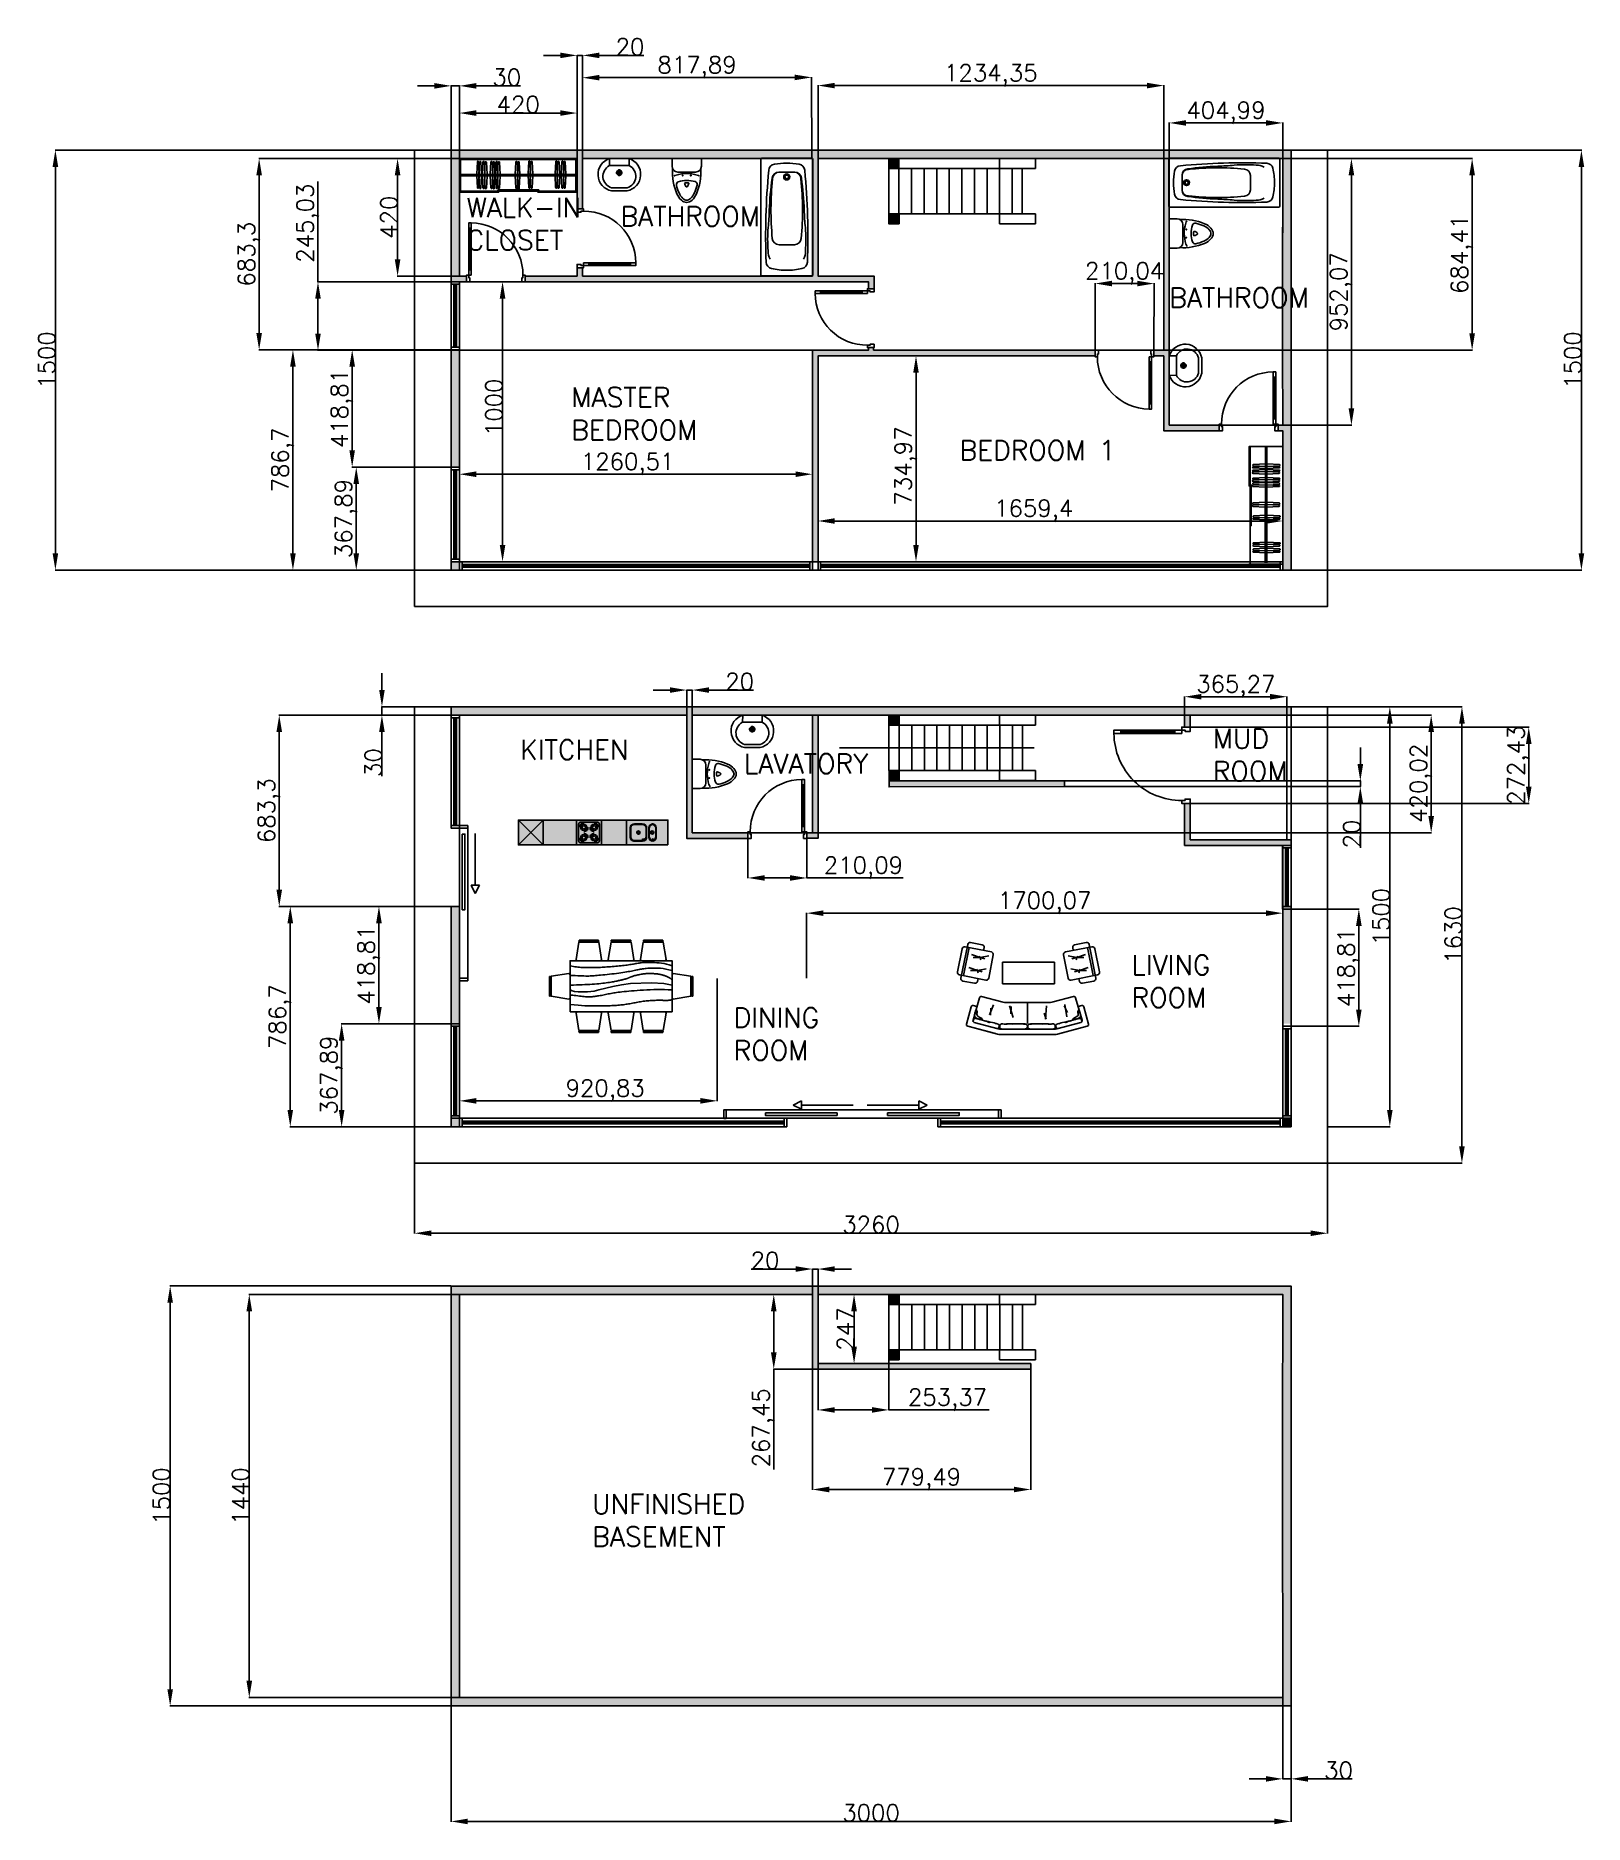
# Model space of a CAD drawing. Header units: millimetres. Extents: x -1478 to 4052, y -443 to 5945.
import ezdxf

# ---------------------------------------------------------------- set-up
doc = ezdxf.new("R2010")
doc.units = ezdxf.units.MM
for name, color, linetype in [('Dim', 7, 'Continuous'), ('Doors', 5, 'Continuous'), ('Furniture', 7, 'Continuous'), ('Stairs', 1, 'Continuous'), ('TEXT', 6, 'Continuous'), ('Wall', 4, 'Continuous'), ('Window', 3, 'Continuous')]:
    doc.layers.add(name, color=color, linetype=linetype)
doc.layers.add('hatch', color=7, linetype='Continuous', true_color=0x2b2b2b)
doc.styles.add('ATTR', font='romans.shx', dxfattribs={"width": 0.8, "height": 0.400023})
doc.styles.add('Roman', font='romans')
doc.styles.get("Standard").update_dxf_attribs({"font": 'simplex.shx'})
doc.dimstyles.new('ISO-25', dxfattribs={"dimtxt": 60, "dimasz": 60, "dimexe": 1.25, "dimexo": 0.625, "dimtad": 1, "dimtxsty": 'Standard', "dimcen": 2.5, "dimadec": 0, "dimazin": 0, "dimtfac": 1, "dimtmove": 0, "dimatfit": 3, "dimfxl": 1, "dimarcsym": 0})

msp = doc.modelspace()

# ---------------------------------------------------------------- texts
at = {"layer": 'TEXT', "char_height": 70, "attachment_point": 1, "style": 'Roman'}
for s, width, insert in [('WALK-IN CLOSET', 693.57268, (60.453, 5366.27)), ('BATHROOM', 693.57268, (609.695, 5334.627)), ('BATHROOM', 693.57268, (2569.686, 5044.197)), ('MASTER BEDROOM', 693.57268, (434.153, 4688.808)), ('BEDROOM 1', 693.57268, (1820.346, 4499.351)), ('MUD \\PROOM', 693.57268, (2724.855, 3469.844)), ('KITCHEN', 450.03342, (251.308, 3430.295)), ('LAVATORY', 450.03342, (1050.87, 3379.868)), ('LIVING ROOM', 450.03342, (2434.804, 2660.458)), ('DINING ROOM', 450.03342, (1013.865, 2473.011)), ('UNFINISHED BASEMENT', 693.57268, (508.65, 735.93))]:
    msp.add_mtext_dynamic_manual_height_columns(s, width=width, gutter_width=50, heights=[0], dxfattribs=dict(at, insert=insert))

# ---------------------------------------------------------------- blocks, each defined once
blk = doc.blocks.new('*X36')
at = {"color": 0}
for p, q in [((30550, 32250), (30750, 32450)), ((30550, 32251), (30749, 32450)), ((30550, 32253), (30747, 32450)), ((30550, 32254), (30746, 32450)), ((30550, 32256), (30744, 32450)), ((30550, 32257), (30743, 32450)), ((30550, 32258), (30742, 32450)), ((30550, 32260), (30740, 32450)), ((30550, 32261), (30739, 32450)), ((30550, 32263), (30737, 32450)), ((30550, 32264), (30736, 32450)), ((30550, 32266), (30734, 32450)), ((30550, 32267), (30733, 32450)), ((30550, 32268), (30732, 32450)), ((30550, 32270), (30730, 32450)), ((30550, 32271), (30729, 32450)), ((30550, 32273), (30727, 32450)), ((30550, 32274), (30726, 32450)), ((30550, 32275), (30725, 32450)), ((30550, 32277), (30723, 32450)), ((30550, 32278), (30722, 32450)), ((30550, 32280), (30720, 32450)), ((30550, 32281), (30719, 32450)), ((30550, 32283), (30717, 32450)), ((30550, 32284), (30716, 32450)), ((30550, 32285), (30715, 32450)), ((30550, 32287), (30713, 32450)), ((30550, 32288), (30712, 32450)), ((30550, 32290), (30710, 32450)), ((30550, 32291), (30709, 32450)), ((30550, 32292), (30708, 32450)), ((30550, 32294), (30706, 32450)), ((30550, 32295), (30705, 32450)), ((30550, 32297), (30703, 32450)), ((30550, 32298), (30702, 32450)), ((30550, 32299), (30701, 32450)), ((30550, 32301), (30699, 32450)), ((30550, 32302), (30698, 32450)), ((30550, 32304), (30696, 32450)), ((30550, 32305), (30695, 32450)), ((30550, 32307), (30693, 32450)), ((30550, 32308), (30692, 32450)), ((30550, 32309), (30691, 32450)), ((30550, 32311), (30689, 32450)), ((30550, 32312), (30688, 32450)), ((30550, 32314), (30686, 32450)), ((30550, 32315), (30685, 32450)), ((30550, 32316), (30684, 32450)), ((30550, 32318), (30682, 32450)), ((30550, 32319), (30681, 32450)), ((30550, 32321), (30679, 32450)), ((30550, 32322), (30678, 32450)), ((30550, 32324), (30676, 32450)), ((30550, 32325), (30675, 32450)), ((30550, 32326), (30674, 32450)), ((30550, 32328), (30672, 32450)), ((30550, 32329), (30671, 32450)), ((30550, 32331), (30669, 32450)), ((30550, 32332), (30668, 32450)), ((30550, 32333), (30667, 32450)), ((30550, 32335), (30665, 32450)), ((30550, 32336), (30664, 32450)), ((30550, 32338), (30662, 32450)), ((30550, 32339), (30661, 32450)), ((30550, 32341), (30659, 32450)), ((30550, 32342), (30658, 32450)), ((30550, 32343), (30657, 32450)), ((30550, 32345), (30655, 32450)), ((30550, 32346), (30654, 32450)), ((30550, 32348), (30652, 32450)), ((30550, 32349), (30651, 32450)), ((30550, 32350), (30650, 32450)), ((30550, 32352), (30648, 32450)), ((30550, 32353), (30647, 32450)), ((30550, 32355), (30645, 32450)), ((30550, 32356), (30644, 32450)), ((30550, 32357), (30643, 32450)), ((30550, 32359), (30641, 32450)), ((30550, 32360), (30640, 32450)), ((30550, 32362), (30638, 32450)), ((30550, 32363), (30637, 32450)), ((30550, 32365), (30635, 32450)), ((30550, 32366), (30634, 32450)), ((30550, 32367), (30633, 32450)), ((30550, 32369), (30631, 32450)), ((30550, 32370), (30630, 32450)), ((30550, 32372), (30628, 32450)), ((30550, 32373), (30627, 32450)), ((30550, 32374), (30626, 32450)), ((30550, 32376), (30624, 32450)), ((30550, 32377), (30623, 32450)), ((30550, 32379), (30621, 32450)), ((30550, 32380), (30620, 32450)), ((30550, 32382), (30618, 32450)), ((30550, 32383), (30617, 32450)), ((30550, 32384), (30616, 32450)), ((30550, 32386), (30614, 32450)), ((30550, 32387), (30613, 32450)), ((30550, 32389), (30611, 32450)), ((30550, 32390), (30610, 32450)), ((30550, 32391), (30609, 32450)), ((30550, 32393), (30607, 32450)), ((30550, 32394), (30606, 32450)), ((30550, 32396), (30604, 32450)), ((30550, 32397), (30603, 32450)), ((30550, 32398), (30602, 32450)), ((30550, 32400), (30600, 32450)), ((30550, 32401), (30599, 32450)), ((30550, 32403), (30597, 32450)), ((30550, 32404), (30596, 32450)), ((30550, 32406), (30594, 32450)), ((30550, 32407), (30593, 32450)), ((30550, 32408), (30592, 32450)), ((30550, 32410), (30590, 32450)), ((30550, 32411), (30589, 32450)), ((30550, 32413), (30587, 32450)), ((30550, 32414), (30586, 32450)), ((30550, 32415), (30585, 32450)), ((30550, 32417), (30583, 32450)), ((30550, 32418), (30582, 32450)), ((30550, 32420), (30580, 32450)), ((30550, 32421), (30579, 32450)), ((30550, 32423), (30577, 32450)), ((30550, 32424), (30576, 32450)), ((30550, 32425), (30575, 32450)), ((30550, 32427), (30573, 32450)), ((30550, 32428), (30572, 32450)), ((30550, 32430), (30570, 32450)), ((30550, 32431), (30569, 32450)), ((30550, 32432), (30568, 32450)), ((30550, 32434), (30566, 32450)), ((30550, 32435), (30565, 32450)), ((30550, 32437), (30563, 32450)), ((30550, 32438), (30562, 32450)), ((30550, 32440), (30560, 32450)), ((30550, 32441), (30559, 32450)), ((30550, 32442), (30558, 32450)), ((30550, 32444), (30556, 32450)), ((30550, 32445), (30555, 32450)), ((30550, 32447), (30553, 32450)), ((30550, 32448), (30552, 32450)), ((30550, 32449), (30551, 32450)), ((30551, 32250), (30750, 32449)), ((30553, 32250), (30750, 32447)), ((30554, 32250), (30750, 32446)), ((30556, 32250), (30750, 32444)), ((30557, 32250), (30750, 32443)), ((30558, 32250), (30750, 32442)), ((30560, 32250), (30750, 32440)), ((30561, 32250), (30750, 32439)), ((30563, 32250), (30750, 32437)), ((30564, 32250), (30750, 32436)), ((30566, 32250), (30750, 32434)), ((30567, 32250), (30750, 32433)), ((30568, 32250), (30750, 32432)), ((30570, 32250), (30750, 32430)), ((30571, 32250), (30750, 32429)), ((30573, 32250), (30750, 32427)), ((30574, 32250), (30750, 32426)), ((30575, 32250), (30750, 32425)), ((30577, 32250), (30750, 32423)), ((30578, 32250), (30750, 32422)), ((30580, 32250), (30750, 32420)), ((30581, 32250), (30750, 32419)), ((30583, 32250), (30750, 32417)), ((30584, 32250), (30750, 32416)), ((30585, 32250), (30750, 32415)), ((30587, 32250), (30750, 32413)), ((30588, 32250), (30750, 32412)), ((30590, 32250), (30750, 32410)), ((30591, 32250), (30750, 32409)), ((30592, 32250), (30750, 32408)), ((30594, 32250), (30750, 32406)), ((30595, 32250), (30750, 32405)), ((30597, 32250), (30750, 32403)), ((30598, 32250), (30750, 32402)), ((30599, 32250), (30750, 32401)), ((30601, 32250), (30750, 32399)), ((30602, 32250), (30750, 32398)), ((30604, 32250), (30750, 32396)), ((30605, 32250), (30750, 32395)), ((30607, 32250), (30750, 32393)), ((30608, 32250), (30750, 32392)), ((30609, 32250), (30750, 32391)), ((30611, 32250), (30750, 32389)), ((30612, 32250), (30750, 32388)), ((30614, 32250), (30750, 32386)), ((30615, 32250), (30750, 32385)), ((30616, 32250), (30750, 32384)), ((30618, 32250), (30750, 32382)), ((30619, 32250), (30750, 32381)), ((30621, 32250), (30750, 32379)), ((30622, 32250), (30750, 32378)), ((30624, 32250), (30750, 32376)), ((30625, 32250), (30750, 32375)), ((30626, 32250), (30750, 32374)), ((30628, 32250), (30750, 32372)), ((30629, 32250), (30750, 32371)), ((30631, 32250), (30750, 32369)), ((30632, 32250), (30750, 32368)), ((30633, 32250), (30750, 32367)), ((30635, 32250), (30750, 32365)), ((30636, 32250), (30750, 32364)), ((30638, 32250), (30750, 32362)), ((30639, 32250), (30750, 32361)), ((30641, 32250), (30750, 32359)), ((30642, 32250), (30750, 32358)), ((30643, 32250), (30750, 32357)), ((30645, 32250), (30750, 32355)), ((30646, 32250), (30750, 32354)), ((30648, 32250), (30750, 32352)), ((30649, 32250), (30750, 32351)), ((30650, 32250), (30750, 32350)), ((30652, 32250), (30750, 32348)), ((30653, 32250), (30750, 32347)), ((30655, 32250), (30750, 32345)), ((30656, 32250), (30750, 32344)), ((30657, 32250), (30750, 32343)), ((30659, 32250), (30750, 32341)), ((30660, 32250), (30750, 32340)), ((30662, 32250), (30750, 32338)), ((30663, 32250), (30750, 32337)), ((30665, 32250), (30750, 32335)), ((30666, 32250), (30750, 32334)), ((30667, 32250), (30750, 32333)), ((30669, 32250), (30750, 32331)), ((30670, 32250), (30750, 32330)), ((30672, 32250), (30750, 32328)), ((30673, 32250), (30750, 32327)), ((30674, 32250), (30750, 32326)), ((30676, 32250), (30750, 32324)), ((30677, 32250), (30750, 32323)), ((30679, 32250), (30750, 32321)), ((30680, 32250), (30750, 32320)), ((30682, 32250), (30750, 32318)), ((30683, 32250), (30750, 32317)), ((30684, 32250), (30750, 32316)), ((30686, 32250), (30750, 32314)), ((30687, 32250), (30750, 32313)), ((30689, 32250), (30750, 32311)), ((30690, 32250), (30750, 32310)), ((30691, 32250), (30750, 32309)), ((30693, 32250), (30750, 32307)), ((30694, 32250), (30750, 32306)), ((30696, 32250), (30750, 32304)), ((30697, 32250), (30750, 32303)), ((30698, 32250), (30750, 32302)), ((30700, 32250), (30750, 32300)), ((30701, 32250), (30750, 32299)), ((30703, 32250), (30750, 32297)), ((30704, 32250), (30750, 32296)), ((30706, 32250), (30750, 32294)), ((30707, 32250), (30750, 32293)), ((30708, 32250), (30750, 32292)), ((30710, 32250), (30750, 32290)), ((30711, 32250), (30750, 32289)), ((30713, 32250), (30750, 32287)), ((30714, 32250), (30750, 32286)), ((30715, 32250), (30750, 32285)), ((30717, 32250), (30750, 32283)), ((30718, 32250), (30750, 32282)), ((30720, 32250), (30750, 32280)), ((30721, 32250), (30750, 32279)), ((30723, 32250), (30750, 32277)), ((30724, 32250), (30750, 32276)), ((30725, 32250), (30750, 32275)), ((30727, 32250), (30750, 32273)), ((30728, 32250), (30750, 32272)), ((30730, 32250), (30750, 32270)), ((30731, 32250), (30750, 32269)), ((30732, 32250), (30750, 32268)), ((30734, 32250), (30750, 32266)), ((30735, 32250), (30750, 32265)), ((30737, 32250), (30750, 32263)), ((30738, 32250), (30750, 32262)), ((30740, 32250), (30750, 32260)), ((30741, 32250), (30750, 32259)), ((30742, 32250), (30750, 32258)), ((30744, 32250), (30750, 32256)), ((30745, 32250), (30750, 32255)), ((30747, 32250), (30750, 32253)), ((30748, 32250), (30750, 32252)), ((30749, 32250), (30750, 32251))]:
    blk.add_line(p, q, dxfattribs=at)
blk = doc.blocks.new('*U35')
at = {"color": 0}
for p, q in [((0, 0), (0, 200)), ((0, 200), (200, 200)), ((200, 0), (0, 0)), ((200, 200), (200, 0))]:
    blk.add_line(p, q, dxfattribs=at)
blk = doc.blocks.new('*U37')
blk.add_blockref('*X36', (-30550, -32250))
at = {"color": 0}
blk.add_blockref('*U35', (0, 0), dxfattribs=at)
blk = doc.blocks.new('COT')
at = {"color": 0, "linetype": 'ByBlock'}
blk.add_blockref('*U37', (-100, -100), dxfattribs=at)
blk = doc.blocks.new('A$C0C1273EC')
for p, q in [((1031, 3712), (831, 3712)), ((1931, 3712), (2131, 3712)), ((831, 2996), (1031, 2996)), ((2131, 2996), (1931, 2996))]:
    blk.add_line(p, q)
for points in [[(831, 3712), (831, 2996)], [(1031, 3712), (1031, 3450)], [(1031, 3650), (1031, 796)], [(1931, 3712), (1931, 3450)], [(2131, 3712), (2131, 2996)], [(1031, 3450), (1931, 3450)], [(1031, 3450), (1031, 1000)], [(1031, 3250), (1931, 3250)], [(1931, 3450), (1931, 796)], [(1031, 3000), (1931, 3000)], [(1031, 2750), (1931, 2750)], [(1031, 2500), (1931, 2500)], [(1031, 2250), (1931, 2250)], [(1031, 2000), (1931, 2000)], [(1031, 1750), (1931, 1750)], [(1031, 1500), (1931, 1500)], [(1031, 1250), (1931, 1250)], [(831, 996), (1931, 996)], [(831, 796), (1933, 796)]]:
    blk.add_lwpolyline(points)
for p in [(931, 896), (2031, 900)]:
    blk.add_blockref('COT', p)
blk = doc.blocks.new('A$C184E58E8')
for points in [[(825, 900), (825, 820), (865, 820), (865, 900)], [(825, 180), (825, 820), (865, 820), (865, 180)], [(835, 180), (835, 820), (855, 820), (855, 180)], [(35, 100), (35, 60), (50, 60), (50, 50), (50, 0), (0, 0), (0, 100)], [(825, 100), (825, 180), (865, 180), (865, 100)], [(865, 100), (900, 100), (900, 0), (850, 0), (850, 50), (850, 60), (865, 60)]]:
    blk.add_lwpolyline(points, close=True)
blk.add_arc((830, 105), 795, 90.3603, 180.3603)
blk = doc.blocks.new('Kitchen furn 9')
at = {"linetype": 'ByBlock'}
blk.add_hatch(color=254, dxfattribs=at).paths.add_polyline_path([(600, 3600), (600, 3000), (600, 0), (0, 0), (0, 3600)])
at = {"color": 0, "linetype": 'ByBlock'}
for p, q in [((600, 3000), (600, 3600)), ((505, 3245), (499, 3206)), ((500, 3204), (506, 3244)), ((505, 3220), (505, 3213)), ((506, 3222), (506, 3214)), ((600, 2600), (0, 2600)), ((505, 2797), (499, 2758)), ((500, 2757), (506, 2796)), ((505, 2772), (505, 2982)), ((506, 2774), (506, 2983)), ((600, 2000), (0, 2000)), ((600, 1400), (0, 1400)), ((600, 600), (0, 600)), ((600, 600), (0, 0)), ((0, 600), (600, 0))]:
    blk.add_line(p, q, dxfattribs=at)
at = {"color": 0}
for p, q in [((94, 3214), (102, 3259)), ((94, 3244), (94, 3214)), ((98, 3209), (94, 3244)), ((94, 2983), (102, 3029)), ((103, 3258), (95, 3213)), ((95, 3213), (95, 3245)), ((95, 3245), (99, 3211)), ((103, 3027), (95, 2982)), ((98, 3211), (106, 3256)), ((102, 3213), (98, 3247)), ((98, 3247), (98, 3211)), ((113, 3177), (98, 3209)), ((98, 2980), (106, 3025)), ((99, 3211), (114, 3178)), ((102, 3259), (123, 3292)), ((117, 3181), (102, 3213)), ((102, 3029), (123, 3062)), ((124, 3291), (103, 3258)), ((106, 3256), (103, 3258)), ((124, 3060), (103, 3027)), ((106, 3025), (103, 3027)), ((106, 3256), (126, 3288)), ((113, 3249), (106, 3256)), ((106, 3252), (106, 3205)), ((110, 3219), (106, 3252)), ((106, 3205), (113, 3249)), ((106, 3025), (126, 3057)), ((113, 3018), (106, 3025)), ((106, 2975), (113, 3018)), ((124, 3189), (110, 3219)), ((113, 3249), (133, 3280)), ((141, 3151), (113, 3177)), ((113, 3018), (133, 3049)), ((114, 3178), (142, 3152)), ((117, 3181), (124, 3189)), ((145, 3155), (117, 3181)), ((123, 3292), (151, 3312)), ((123, 3062), (151, 3081)), ((152, 3310), (124, 3291)), ((126, 3288), (124, 3291)), ((124, 3189), (151, 3163)), ((152, 3079), (124, 3060)), ((126, 3057), (124, 3060)), ((126, 3288), (154, 3307)), ((133, 3280), (126, 3288)), ((126, 3057), (154, 3077)), ((133, 3049), (126, 3057)), ((133, 3280), (160, 3299)), ((133, 3049), (160, 3068)), ((188, 3138), (141, 3151)), ((142, 3152), (145, 3155)), ((142, 3152), (189, 3140)), ((151, 3163), (145, 3155)), ((145, 3155), (191, 3143)), ((151, 3312), (188, 3319)), ((196, 3152), (151, 3163)), ((151, 3081), (188, 3088)), ((189, 3317), (152, 3310)), ((154, 3307), (152, 3310)), ((189, 3087), (152, 3079)), ((154, 3077), (152, 3079)), ((154, 3307), (191, 3315)), ((160, 3299), (154, 3307)), ((154, 3077), (191, 3084)), ((160, 3068), (154, 3077)), ((196, 3306), (160, 3299)), ((196, 3075), (160, 3068)), ((188, 3319), (412, 3319)), ((412, 3138), (188, 3138)), ((188, 3088), (412, 3088)), ((411, 3317), (189, 3317)), ((189, 3140), (411, 3140)), ((411, 3087), (189, 3087)), ((191, 3315), (409, 3315)), ((191, 3143), (409, 3143)), ((191, 3084), (409, 3084)), ((404, 3306), (196, 3306)), ((404, 3152), (196, 3152)), ((404, 3075), (196, 3075)), ((429, 3302), (404, 3306)), ((445, 3161), (404, 3152)), ((429, 3072), (404, 3075)), ((409, 3315), (435, 3311)), ((409, 3143), (451, 3152)), ((409, 3084), (435, 3080)), ((437, 3314), (411, 3317)), ((411, 3140), (453, 3150)), ((437, 3083), (411, 3087)), ((412, 3319), (438, 3316)), ((454, 3148), (412, 3138)), ((412, 3088), (438, 3085)), ((435, 3311), (429, 3302)), ((429, 3302), (462, 3285)), ((435, 3080), (429, 3072)), ((429, 3072), (462, 3054)), ((469, 3293), (435, 3311)), ((469, 3062), (435, 3080)), ((471, 3295), (437, 3314)), ((471, 3065), (437, 3083)), ((438, 3316), (473, 3297)), ((438, 3085), (473, 3066)), ((472, 3183), (445, 3161)), ((451, 3152), (445, 3161)), ((447, 3217), (474, 3241)), ((451, 3152), (479, 3175)), ((453, 3150), (451, 3152)), ((474, 3241), (452, 3272)), ((474, 3010), (452, 3041)), ((453, 3150), (482, 3173)), ((483, 3171), (454, 3148)), ((462, 3285), (469, 3293)), ((462, 3285), (485, 3252)), ((462, 3054), (469, 3062)), ((462, 3054), (485, 3021)), ((469, 3293), (471, 3295)), ((493, 3259), (469, 3293)), ((469, 3062), (471, 3065)), ((493, 3028), (469, 3062)), ((495, 3261), (471, 3295)), ((495, 3031), (471, 3065)), ((472, 3183), (489, 3215)), ((479, 3175), (472, 3183)), ((473, 3297), (497, 3263)), ((473, 3066), (497, 3032)), ((485, 3252), (474, 3241)), ((474, 3241), (482, 3197)), ((485, 3021), (474, 3010)), ((479, 3175), (497, 3208)), ((482, 3173), (479, 3175)), ((499, 3206), (482, 3173)), ((483, 3171), (500, 3204)), ((485, 3252), (493, 3259)), ((494, 3205), (485, 3252)), ((485, 3021), (493, 3028)), ((494, 2975), (485, 3021)), ((489, 3215), (494, 3252)), ((493, 3259), (495, 3261)), ((502, 3211), (493, 3259)), ((493, 3028), (495, 3031)), ((502, 2980), (493, 3028)), ((494, 3252), (494, 3235)), ((494, 3252), (494, 3205)), ((505, 3213), (495, 3261)), ((505, 2982), (495, 3031)), ((497, 3263), (506, 3214)), ((497, 3208), (502, 3247)), ((497, 3032), (506, 2983)), ((502, 3247), (502, 3235)), ((502, 3217), (502, 3211)), ((94, 2796), (94, 2983)), ((98, 2762), (94, 2796)), ((95, 2982), (95, 2797)), ((95, 2797), (99, 2763)), ((98, 2799), (98, 2980)), ((102, 2765), (98, 2799)), ((113, 2729), (98, 2762)), ((99, 2763), (114, 2731)), ((117, 2733), (102, 2765)), ((106, 2804), (106, 2975)), ((110, 2771), (106, 2804)), ((124, 2741), (110, 2771)), ((141, 2703), (113, 2729)), ((114, 2731), (142, 2704)), ((117, 2733), (124, 2741)), ((145, 2707), (117, 2733)), ((124, 2741), (151, 2716)), ((188, 2691), (141, 2703)), ((142, 2704), (145, 2707)), ((142, 2704), (189, 2692)), ((151, 2716), (145, 2707)), ((145, 2707), (191, 2695)), ((196, 2704), (151, 2716)), ((412, 2691), (188, 2691)), ((189, 2692), (411, 2692)), ((191, 2695), (409, 2695)), ((404, 2704), (196, 2704)), ((445, 2713), (404, 2704)), ((409, 2695), (451, 2705)), ((411, 2692), (453, 2702)), ((454, 2700), (412, 2691)), ((472, 2735), (445, 2713)), ((451, 2705), (445, 2713)), ((447, 2986), (474, 3010)), ((451, 2705), (479, 2728)), ((453, 2702), (451, 2705)), ((453, 2702), (482, 2725)), ((483, 2724), (454, 2700)), ((472, 2735), (489, 2767)), ((479, 2728), (472, 2735)), ((474, 3010), (482, 2966)), ((479, 2728), (497, 2760)), ((482, 2725), (479, 2728)), ((499, 2758), (482, 2725)), ((483, 2724), (500, 2757)), ((489, 2767), (494, 2804)), ((494, 2804), (494, 2975)), ((494, 2804), (494, 2787)), ((497, 2760), (502, 2799)), ((502, 2769), (502, 2980)), ((502, 2799), (502, 2787))]:
    blk.add_line(p, q, dxfattribs=at)
at = {"color": 0, "ltscale": 600}
for p, q in [((0, 2000), (0, 1400)), ((600, 2000), (0, 2000)), ((50, 1900), (50, 1500)), ((500, 1950), (100, 1950)), ((550, 1500), (550, 1900)), ((600, 1400), (600, 2000)), ((0, 1400), (600, 1400)), ((100, 1450), (500, 1450))]:
    blk.add_line(p, q, dxfattribs=at)
at = {"color": 0, "linetype": 'ByBlock'}
blk.add_lwpolyline([(600, 3600), (600, 3000), (600, 3000), (600, 0), (0, 0), (0, 3600), (600, 3600)], close=True, dxfattribs=at)
at = {"color": 0}
for centre, radius in [((300, 3221), 40), ((300, 3221), 25), ((300, 2889), 40), ((300, 2889), 25)]:
    blk.add_circle(centre, radius, dxfattribs=at)
at = {"color": 0, "ltscale": 600}
for centre in [(175, 1825), (425, 1825), (175, 1575), (425, 1575)]:
    blk.add_circle(centre, 75, dxfattribs=at)
for centre, radius, start, end in [((100, 1900), 50, 90, 180), ((168, 1832), 93, 85.4974, 184.5026), ((175, 1825), 73.8, 0, 180), ((175, 1825), 73.8, 180, 0), ((175, 1825), 41.3, 0, 180), ((175, 1825), 41.3, 180, 0), ((182, 1818), 93, 265.4974, 4.5026), ((418, 1818), 93, 175.4974, 274.5026), ((425, 1825), 73.8, 0, 180), ((425, 1825), 73.8, 180, 0), ((425, 1825), 41.3, 0, 180), ((425, 1825), 41.3, 180, 0), ((432, 1832), 93, 355.4974, 94.5026), ((500, 1900), 50, 0, 90), ((100, 1500), 50, 180, 270), ((168, 1568), 93, 175.4974, 274.5026), ((175, 1575), 73.8, 0, 180), ((175, 1575), 73.8, 180, 0), ((175, 1575), 41.3, 0, 180), ((175, 1575), 41.3, 180, 0), ((182, 1582), 93, 355.4974, 94.5026), ((418, 1582), 93, 85.4974, 184.5026), ((425, 1575), 73.8, 0, 180), ((425, 1575), 73.8, 180, 0), ((425, 1575), 41.3, 0, 180), ((425, 1575), 41.3, 180, 0), ((432, 1568), 93, 265.4974, 4.5026), ((500, 1500), 50, 270, 0)]:
    blk.add_arc(centre, radius, start, end, dxfattribs=at)
blk = doc.blocks.new('КРЕСЛО04')
for p, q in [((-690, 550), (-360, 550)), ((-890, 330), (-890, -330)), ((-70, 400), (-820, 400)), ((-760, 480), (-760, -480)), ((-700, 400), (-700, -400)), ((-350, 180), (-600, 150)), ((-350, 180), (-540, 220)), ((-350, 180), (-470, 190)), ((-350, 180), (-380, 150)), ((-350, 180), (-320, 240)), ((-350, 180), (-210, 190)), ((-350, 180), (-120, 90)), ((-350, 180), (-240, 170)), ((-290, 400), (-290, 480)), ((0, -330), (0, 330)), ((-820, -400), (-70, -400)), ((-350, -190), (-600, -220)), ((-350, -190), (-540, -150)), ((-350, -190), (-470, -180)), ((-350, -190), (-380, -220)), ((-350, -190), (-320, -130)), ((-350, -190), (-210, -180)), ((-350, -190), (-120, -280)), ((-350, -190), (-240, -200)), ((-290, -400), (-290, -480)), ((-690, -550), (-360, -550))]:
    blk.add_line(p, q)
for centre, start, end in [((-690, 480), 90, 180), ((-360, 480), 360, 90), ((-820, 330), 90, 180), ((-70, 330), 360, 90), ((-820, -330), 180, 270), ((-690, -480), 180, 270), ((-360, -480), 270, 360), ((-70, -330), 270, 360)]:
    blk.add_arc(centre, 70, start, end)
blk = doc.blocks.new('ДИВАН08')
for p, q in [((10, 838), (233, 1669)), ((233, 1669), (26, 897)), ((777, 1575), (294, 1705)), ((1026, 1343), (400, 1521)), ((812, 1514), (787, 1417)), ((339, 1486), (160, 818)), ((400, 1260), (453, 1348)), ((540, 1030), (740, 1020)), ((550, 1060), (830, 950)), ((691, 1435), (619, 1433)), ((910, 720), (1061, 1282)), ((0, 761), (0, -761)), ((150, 741), (150, -741)), ((480, 400), (800, 500)), ((900, 642), (900, -642)), ((310, 0), (900, 0)), ((780, 460), (580, 470)), ((600, -460), (430, -520)), ((10, -838), (233, -1669)), ((233, -1669), (26, -897)), ((339, -1486), (160, -818)), ((430, -500), (800, -530)), ((910, -720), (1061, -1282)), ((400, -1260), (453, -1348)), ((1026, -1343), (400, -1521)), ((500, -1100), (840, -1040)), ((691, -1435), (619, -1433)), ((800, -1020), (620, -1120)), ((812, -1514), (787, -1417)), ((777, -1575), (294, -1705))]:
    blk.add_line(p, q)
for centre, radius, start, end in [((281, 1656), 50, 75, 165), ((387, 1473), 50, 75, 165), ((362, 1495), 20, 89.0297, 94.7193), ((359, 1330), 185, 60.9703, 89.0297), ((764, 1527), 50, 345, 75), ((-610, 1509), 1045, 334.4223, 341.4421), ((298, 1228), 90.2, 326.9449, 350.757), ((439, 1474), 20, 345, 60.9703), ((1013, 1295), 50, 345, 75), ((300, 761), 300, 165, 180), ((450, 741), 300, 165, 180), ((242, 847), 72.2, 156.1517, 210.7358), ((269, 972), 185, 240.9703, 269.0297), ((266, 807), 20, 269.0297, 345), ((-57, 544), 353, 1.9165, 10.4824), ((213, 880), 92.8, 338.027, 9.0149), ((1200, 642), 300, 165, 180), ((86, 55), 209, 1.7155, 15.9571), ((-23, 353), 322, 358.4137, 13.7556), ((86, -55), 209, 344.0429, 358.2845), ((-23, -353), 322, 346.2444, 1.5863), ((300, -761), 300, 180, 195), ((450, -741), 300, 180, 195), ((242, -847), 72.2, 149.2642, 203.8483), ((269, -972), 185, 90.9703, 119.0297), ((266, -807), 20, 15, 90.9703), ((-57, -544), 353, 349.5176, 358.0835), ((213, -880), 92.8, 350.9851, 21.973), ((1200, -642), 300, 180, 195), ((-610, -1509), 1045, 18.5579, 25.5777), ((387, -1473), 50, 195, 285), ((359, -1330), 185, 270.9703, 299.0297), ((298, -1228), 90.2, 9.243, 33.0551), ((439, -1474), 20, 299.0297, 15), ((1013, -1295), 50, 285, 15), ((281, -1656), 50, 195, 285), ((362, -1495), 20, 265.2807, 270.9703), ((764, -1527), 50, 285, 15)]:
    blk.add_arc(centre, radius, start, end)
for points in [[(459, 1469), (436, 1382), (391, 1227), (337, 979), (286, 801)], [(398, 1251), (457, 1423), (489, 1466), (564, 1477), (691, 1435)], [(400, 1260), (447, 1279), (510, 1388), (525, 1401)], [(525, 1401), (568, 1414), (664, 1411), (691, 1435)], [(459, -1469), (436, -1382), (391, -1227), (337, -979), (286, -801)], [(398, -1251), (457, -1423), (489, -1466), (564, -1477), (691, -1435)], [(400, -1260), (447, -1279), (510, -1388), (525, -1401)], [(525, -1401), (568, -1414), (664, -1411), (691, -1435)]]:
    blk.add_spline(points, degree=3)
for points, start_tangent, end_tangent in [([(156, 55), (153, 93), (151, 250), (151, 391), (152, 536), (150, 634), (156, 724), (169, 766), (219, 772), (276, 763), (296, 724), (295, 655), (298, 546), (300, 349), (297, 138), (296, 79), (284, 24), (259, 10), (217, 4), (176, 18), (156, 55)], (-0.077786, 0.99697), (-0.077786, 0.99697)), ([(156, -55), (153, -93), (151, -250), (151, -391), (152, -536), (150, -634), (156, -724), (169, -766), (219, -772), (276, -763), (296, -724), (295, -655), (298, -546), (300, -349), (297, -138), (296, -79), (284, -24), (259, -10), (217, -4), (176, -18), (156, -55)], (-0.077786, -0.99697), (-0.077786, -0.99697))]:
    blk.add_spline(points, degree=3, dxfattribs=dict(start_tangent=start_tangent, end_tangent=end_tangent))
blk = doc.blocks.new('ММГ44')
for p, q in [((-695, -1334), (755, -1334)), ((-695, -1934), (-695, -1334)), ((755, -1334), (755, -1934)), ((755, -1934), (-695, -1934))]:
    blk.add_line(p, q)
for name, p, rotation in [('ДИВАН08', (55, 86), 270), ('КРЕСЛО04', (-1015, -1814), 11.3099324727121)]:
    blk.add_blockref(name, p, dxfattribs=dict(rotation=rotation))
at = {"xscale": -1, "rotation": 348.6900675272879}
blk.add_blockref('КРЕСЛО04', (1075, -1814), dxfattribs=at)
blk = doc.blocks.new('42x84 Table Dining')
at = {"linetype": 'Continuous'}
for p, q in [((-34.772, 36.500609), (-37.0377, 21.999999)), ((-34.7681, 36.499999), (-18.2986, 36.499999)), ((-34.5377, 37.999999), (-34.6939, 37.000439)), ((-18.3793, 36.999999), (-34.6911, 36.999999)), ((-34.5377, 37.999999), (-18.5377, 37.999999)), ((-18.3814, 36.999659), (-18.5377, 37.999999)), ((-16.0377, 21.999999), (-18.3032, 36.499269)), ((-8.2343, 36.500609), (-10.5001, 21.999999)), ((-8.2305, 36.499999), (8.2391, 36.499999)), ((-8.0001, 37.999999), (-8.1562, 37.000439)), ((8.1584, 36.999999), (-8.1535, 36.999999)), ((-8.0001, 37.999999), (7.9999, 37.999999)), ((8.1562, 36.999659), (7.9999, 37.999999)), ((10.4999, 21.999999), (8.2344, 36.499269)), ((16.0376, 21.999999), (18.3031, 36.499269)), ((34.768, 36.499999), (18.2985, 36.499999)), ((18.3792, 36.999999), (34.691, 36.999999)), ((18.3813, 36.999659), (18.5376, 37.999999)), ((34.5376, 37.999999), (18.5376, 37.999999)), ((34.5376, 37.999999), (34.6938, 37.000439)), ((34.7719, 36.500609), (37.0376, 21.999999)), ((-57.9997, 8.156299), (-59, 7.999989)), ((-59, -8.000011), (-59, 7.999989)), ((-58, 8.158429), (-58, -8.153391)), ((-57.5, -8.230411), (-57.5, 8.239139)), ((-43, 10.499989), (-57.4993, 8.234489)), ((43, 10.499989), (57.4992, 8.234489)), ((57.5, -8.230411), (57.5, 8.239139)), ((57.9996, 8.156299), (59, 7.999989)), ((58, 8.158429), (58, -8.153391)), ((59, -8.000011), (59, 7.999989)), ((-59, -8.000011), (-58.0005, -8.156181)), ((-57.5007, -8.234271), (-43, -10.500011)), ((57.5006, -8.234271), (43, -10.500011)), ((59, -8.000011), (58.0004, -8.156181)), ((-42, -21.000001), (42, -21.000001)), ((-34.772, -36.50061), (-37.0377, -22.000001)), ((-16.0377, -22.000001), (-18.3032, -36.499267)), ((-8.2343, -36.50061), (-10.5001, -22.000001)), ((10.4999, -22.000001), (8.2344, -36.499267)), ((16.0376, -22.000001), (18.3031, -36.499267)), ((34.7719, -36.50061), (37.0376, -22.000001)), ((-34.7681, -36.499999), (-18.2986, -36.499999)), ((-34.5377, -37.999999), (-34.6939, -37.000442)), ((-18.3793, -36.999999), (-34.6911, -36.999999)), ((-34.5377, -37.999999), (-18.5377, -37.999999)), ((-18.3814, -36.999664), (-18.5377, -37.999999)), ((-8.2305, -36.499999), (8.2391, -36.499999)), ((-8.0001, -37.999999), (-8.1562, -37.000442)), ((8.1584, -36.999999), (-8.1535, -36.999999)), ((-8.0001, -37.999999), (7.9999, -37.999999)), ((8.1562, -36.999664), (7.9999, -37.999999)), ((34.768, -36.499999), (18.2985, -36.499999)), ((18.3792, -36.999999), (34.691, -36.999999)), ((18.3813, -36.999664), (18.5376, -37.999999)), ((34.5376, -37.999999), (18.5376, -37.999999)), ((34.5376, -37.999999), (34.6938, -37.000442))]:
    blk.add_line(p, q, dxfattribs=at)
for points in [[(-42, -21.000001), (-42, 20.999989), (42, 20.999989), (42, -21.000001)], [(-42, 16.999989), (-40.5974, 16.672209), (-39.2569, 16.395939), (-37.9668, 16.166109), (-36.7153, 15.977689), (-35.4906, 15.825599), (-34.281, 15.704799), (-33.0745, 15.610229), (-31.8595, 15.536839), (-30.6267, 15.480229), (-29.3778, 15.438619), (-28.117, 15.410889), (-26.8486, 15.395929), (-25.5767, 15.392599), (-24.3058, 15.399809), (-23.0399, 15.416409), (-21.7833, 15.441309), (-20.5384, 15.473619), (-19.2994, 15.513549), (-18.0587, 15.561549), (-16.8087, 15.618049), (-15.5417, 15.683499), (-14.25, 15.758369), (-12.9261, 15.843079), (-11.5622, 15.938089), (-10.1541, 16.043559), (-8.7108, 16.158419), (-7.2445, 16.281349), (-5.7675, 16.410999), (-4.2923, 16.546019), (-2.8311, 16.685069), (-1.3963, 16.826809), (0, 16.969889), (1.3474, 17.113339), (2.6447, 17.257689), (3.8928, 17.403829), (5.0924, 17.552659), (6.2444, 17.705069), (7.3498, 17.861959), (8.4092, 18.024219), (9.4237, 18.192759), (10.3952, 18.367629), (11.3311, 18.545639), (12.2397, 18.722759), (13.1297, 18.894949), (14.0095, 19.058179), (14.8876, 19.208429), (15.7725, 19.341659), (16.6727, 19.453839), (17.5977, 19.541909), (18.5617, 19.606689), (19.5795, 19.649979), (20.6664, 19.673569), (21.8374, 19.679239), (23.1076, 19.668789), (24.492, 19.644009), (26.0058, 19.606689), (27.6589, 19.554579), (29.4413, 19.469229), (31.3377, 19.328169), (33.3331, 19.108889), (35.4121, 18.788919), (37.5598, 18.345779), (39.7608, 17.756959), (42, 16.999989)], [(42, 12.999999), (39.3635, 13.704689), (36.9303, 14.232849), (34.6868, 14.608169), (32.6195, 14.854319), (30.7149, 14.994989), (28.9596, 15.053859), (27.34, 15.054629), (25.8427, 15.020959), (24.4543, 14.972439), (23.1628, 14.912279), (21.9562, 14.839589), (20.8227, 14.753449), (19.7504, 14.652989), (18.7273, 14.537299), (17.7416, 14.405489), (16.7814, 14.256669), (15.8348, 14.090369), (14.8899, 13.907959), (13.9348, 13.711209), (12.9575, 13.501929), (11.9464, 13.281899), (10.8893, 13.052909), (9.7745, 12.816759), (8.59, 12.575229), (7.3261, 12.330049), (5.9815, 12.082619), (4.557, 11.834299), (3.0536, 11.586429), (1.472, 11.340349), (-0.187, 11.097409), (-1.9223, 10.858939), (-3.7333, 10.626289), (-5.6141, 10.400739), (-7.539, 10.183249), (-9.4776, 9.974709), (-11.3991, 9.776019), (-13.2731, 9.588079), (-15.0689, 9.411789), (-16.756, 9.248039), (-18.3038, 9.097709), (-19.6928, 8.961719), (-20.9483, 8.840959), (-22.1065, 8.736319), (-23.2037, 8.648689), (-24.2763, 8.578979), (-25.3606, 8.528079), (-26.4928, 8.496879), (-27.7094, 8.486279), (-29.0411, 8.496689), (-30.4965, 8.526549), (-32.0787, 8.573829), (-33.7908, 8.636479), (-35.6359, 8.712459), (-37.6171, 8.799739), (-39.7374, 8.896259), (-42, 8.999999)], [(-42, 0.999999), (-39.2567, 1.059739), (-36.6668, 1.127399), (-34.2177, 1.203389), (-31.897, 1.288099), (-29.6923, 1.381949), (-27.5912, 1.485329), (-25.5812, 1.598659), (-23.65, 1.722319), (-21.7874, 1.856519), (-19.9935, 2.000569), (-18.2704, 2.153579), (-16.6207, 2.314649), (-15.0465, 2.482879), (-13.5503, 2.657379), (-12.1344, 2.837259), (-10.8011, 3.021619), (-9.5514, 3.209479), (-8.3812, 3.399579), (-7.2848, 3.590579), (-6.2569, 3.781129), (-5.2918, 3.969889), (-4.384, 4.155509), (-3.5281, 4.336659), (-2.7184, 4.511979), (-1.9505, 4.680359), (-1.2233, 4.841579), (-0.5369, 4.995629), (0.1087, 5.142519), (0.7135, 5.282239), (1.2776, 5.414799), (1.8009, 5.540189), (2.2834, 5.658409), (2.7259, 5.769699), (3.1323, 5.875159), (3.5073, 5.976139), (3.8555, 6.073989), (4.1816, 6.170049), (4.4904, 6.265659), (4.7863, 6.362169), (5.0742, 6.460919), (5.3584, 6.563099), (5.6417, 6.669299), (5.9267, 6.779989), (6.216, 6.895609), (6.512, 7.016589), (6.8174, 7.143399), (7.1347, 7.276479), (7.4664, 7.416279), (7.8159, 7.563169), (8.1896, 7.717219), (8.5948, 7.878439), (9.0386, 8.046819), (9.5282, 8.222369), (10.071, 8.405079), (10.674, 8.594959), (11.3446, 8.791999), (12.0866, 8.995459), (12.8902, 9.201609), (13.7421, 9.405969), (14.6294, 9.604059), (15.5387, 9.791399), (16.4569, 9.963509), (17.3709, 10.115919), (18.2674, 10.244149), (19.1361, 10.344989), (19.9772, 10.420299), (20.7936, 10.473209), (21.5884, 10.506879), (22.3645, 10.524419), (23.1248, 10.528969), (23.8725, 10.523669), (24.6103, 10.511649), (25.3403, 10.495379), (26.0601, 10.474629), (26.7663, 10.448509), (27.4556, 10.416119), (28.1244, 10.376559), (28.7695, 10.328939), (29.3873, 10.272359), (29.9746, 10.205939), (30.5293, 10.129059), (31.0552, 10.042329), (31.5572, 9.946639), (32.0406, 9.842899), (32.5104, 9.731989), (32.9716, 9.614799), (33.4295, 9.492249), (33.8891, 9.365219), (34.3546, 9.234229), (34.8266, 9.098309), (35.3051, 8.956129), (35.7897, 8.806329), (36.2802, 8.647569), (36.7765, 8.478519), (37.2783, 8.297819), (37.7854, 8.104139), (38.2976, 7.894309), (38.8146, 7.657969), (39.3361, 7.382899), (39.8617, 7.056919), (40.3912, 6.667829), (40.9243, 6.203449), (41.4607, 5.651569), (42, 4.999999)], [(42, 0.999999), (35.1214, 2.295539), (25.1178, 2.983399), (7.9376, 2.295539), (0.3261, 1.149099), (-6.6329, -0.226611), (-18.3763, -2.978061), (-22.0733, -3.895201), (-27.5101, -4.583071), (-32.9468, -4.583071), (-35.339, -4.583071), (-38.3836, -4.353771), (-40.3408, -3.665921), (-42, -3.000001)], [(42, -3.000001), (38.9344, -2.781351), (35.8829, -2.650251), (32.8567, -2.595491), (29.8672, -2.605821), (26.9257, -2.670031), (24.0436, -2.776881), (21.2323, -2.915141), (18.5031, -3.073591), (15.8668, -3.242611), (13.3327, -3.419021), (10.9095, -3.601241), (8.6059, -3.787731), (6.4305, -3.976901), (4.3921, -4.167191), (2.4994, -4.357031), (0.7611, -4.544851), (-0.8196, -4.729651), (-2.2614, -4.912671), (-3.5885, -5.095681), (-4.8252, -5.280481), (-5.9956, -5.468861), (-7.1239, -5.662621), (-8.2344, -5.863551), (-9.3513, -6.073431), (-10.4925, -6.293091), (-11.6511, -6.519461), (-12.814, -6.748531), (-13.968, -6.976251), (-15.0999, -7.198591), (-16.1965, -7.411531), (-17.2447, -7.611041), (-18.2313, -7.793081), (-19.1472, -7.954521), (-19.9994, -8.095811), (-20.7989, -8.218291), (-21.5568, -8.323311), (-22.2841, -8.412201), (-22.9919, -8.486311), (-23.6912, -8.546991), (-24.393, -8.595581), (-25.1087, -8.632751), (-25.8513, -8.656491), (-26.6337, -8.664101), (-27.4693, -8.652901), (-28.3711, -8.620211), (-29.3523, -8.563341), (-30.4262, -8.479601), (-31.6057, -8.366301), (-32.8956, -8.222561), (-34.2657, -8.054761), (-35.6772, -7.871051), (-37.0913, -7.679611), (-38.4695, -7.488621), (-39.7728, -7.306241), (-40.9626, -7.140641), (-42, -7.000001)], [(-42, -15.000001), (-38.4722, -15.350691), (-35.3039, -15.623741), (-32.4544, -15.828971), (-29.8831, -15.976191), (-27.5493, -16.075201), (-25.4123, -16.135831), (-23.4313, -16.167881), (-21.5659, -16.181151), (-19.7812, -16.183881), (-18.0665, -16.177871), (-16.4173, -16.163351), (-14.8288, -16.140551), (-13.2964, -16.109691), (-11.8154, -16.070991), (-10.3811, -16.024671), (-8.9888, -15.970971), (-7.6345, -15.909991), (-6.3163, -15.841401), (-5.0329, -15.764751), (-3.7831, -15.679591), (-2.5656, -15.585471), (-1.3791, -15.481951), (-0.2223, -15.368571), (0.9061, -15.244901), (2.0079, -15.110631), (3.0876, -14.966051), (4.1503, -14.811631), (5.2011, -14.647801), (6.2451, -14.475011), (7.2875, -14.293721), (8.3332, -14.104361), (9.3874, -13.907391), (10.4544, -13.703711), (11.5349, -13.495991), (12.6291, -13.287381), (13.7368, -13.081011), (14.8581, -12.880011), (15.9931, -12.687521), (17.1416, -12.506671), (18.3037, -12.340601), (19.4778, -12.191771), (20.6562, -12.059961), (21.8295, -11.944271), (22.9884, -11.843811), (24.1234, -11.757681), (25.2254, -11.684981), (26.2848, -11.624831), (27.2925, -11.576311), (28.2412, -11.538551), (29.1325, -11.510631), (29.9703, -11.491671), (30.7584, -11.480781), (31.5007, -11.477041), (32.2009, -11.479581), (32.8628, -11.487491), (33.4904, -11.499881), (34.0874, -11.515741), (34.6576, -11.533621), (35.2049, -11.551941), (35.733, -11.569151), (36.2459, -11.583661), (36.7473, -11.593931), (37.2411, -11.598371), (37.7311, -11.595421), (38.2211, -11.583281), (38.7152, -11.559251), (39.2177, -11.520361), (39.7326, -11.463671), (40.2641, -11.386241), (40.8164, -11.285111), (41.3937, -11.157351), (42, -11.000001)]]:
    blk.add_lwpolyline(points, dxfattribs=at)
for centre, start, end in [((-36.0377, 21.999999), 180, 270), ((-17.0377, 21.999999), 270, 0), ((-9.5001, 21.999999), 180, 270), ((9.4999, 21.999999), 270, 0), ((17.0376, 21.999999), 180, 270), ((36.0376, 21.999999), 270, 0), ((-43, 9.499989), 0.000000683, 90), ((43, 9.499989), 90, 180), ((-43, -9.500011), 270, 0.000000683), ((43, -9.500011), 180, 270), ((-36.0377, -22.000001), 90, 180), ((-17.0377, -22.000001), 0, 90), ((-9.5001, -22.000001), 90, 180), ((9.4999, -22.000001), 0, 90), ((17.0376, -22.000001), 90, 180), ((36.0376, -22.000001), 0, 90)]:
    blk.add_arc(centre, 1, start, end, dxfattribs=at)
at = {"style": 'ATTR', "width": 0.8, "flags": 9}
blk.add_attdef('ESTCODE', (0, 0), '', height=0.0236, dxfattribs=at)
blk = doc.blocks.new('*U97')
for points in [[(0, 0), (50, 0), (50, 163), (0, 163), (0, 0)], [(1229, 0), (1179, 0), (1179, 163), (1229, 163), (1229, 0)]]:
    blk.add_lwpolyline(points)
for points in [[(50, 163), (1179, 163), (1179, 0), (50, 0)], [(50, 106), (50, 56), (1179, 56), (1179, 106)], [(50, 86), (50, 76), (1179, 76), (1179, 86)]]:
    blk.add_lwpolyline(points, close=True)
blk = doc.blocks.new('*U98')
for points in [[(0, 0), (50, 0), (50, 162), (0, 162), (0, 0)], [(1776, 0), (1726, 0), (1726, 162), (1776, 162), (1776, 0)]]:
    blk.add_lwpolyline(points)
for points in [[(50, 162), (1726, 162), (1726, 0), (50, 0)], [(50, 106), (50, 56), (1726, 56), (1726, 106)], [(50, 86), (50, 76), (1726, 76), (1726, 86)]]:
    blk.add_lwpolyline(points, close=True)
blk = doc.blocks.new('*U167')
for points in [[(0, 0), (50, 0), (50, 162), (0, 162), (0, 0)], [(6317, 0), (6267, 0), (6267, 162), (6317, 162), (6317, 0)]]:
    blk.add_lwpolyline(points)
for points in [[(50, 162), (6267, 162), (6267, 0), (50, 0)], [(50, 106), (50, 56), (6267, 56), (6267, 106)], [(50, 86), (50, 76), (6267, 76), (6267, 86)]]:
    blk.add_lwpolyline(points, close=True)
blk = doc.blocks.new('*U99')
for points in [[(0, 0), (50, 0), (50, 162), (0, 162), (0, 0)], [(1826, 0), (1776, 0), (1776, 162), (1826, 162), (1826, 0)]]:
    blk.add_lwpolyline(points)
for points in [[(50, 162), (1776, 162), (1776, 0), (50, 0)], [(50, 106), (50, 56), (1776, 56), (1776, 106)], [(50, 86), (50, 76), (1776, 76), (1776, 86)]]:
    blk.add_lwpolyline(points, close=True)
blk = doc.blocks.new('*U105')
for points in [[(0, 0), (50, 0), (50, 162), (0, 162), (0, 0)], [(8967, 0), (8917, 0), (8917, 162), (8967, 162), (8967, 0)]]:
    blk.add_lwpolyline(points)
for points in [[(50, 162), (8917, 162), (8917, 0), (50, 0)], [(50, 106), (50, 56), (8917, 56), (8917, 106)], [(50, 86), (50, 76), (8917, 76), (8917, 86)]]:
    blk.add_lwpolyline(points, close=True)
blk = doc.blocks.new('*U133')
for points in [[(0, 0), (50, 0), (50, 162), (0, 162), (0, 0)], [(6811, 0), (6761, 0), (6761, 162), (6811, 162), (6811, 0)]]:
    blk.add_lwpolyline(points)
for points in [[(50, 162), (6761, 162), (6761, 0), (50, 0)], [(50, 106), (50, 56), (6761, 56), (6761, 106)], [(50, 86), (50, 76), (6761, 76), (6761, 86)]]:
    blk.add_lwpolyline(points, close=True)
blk = doc.blocks.new('*U152')
for points in [[(0, 0), (50, 0), (50, 162), (0, 162), (0, 0)], [(1826, 0), (1776, 0), (1776, 162), (1826, 162), (1826, 0)]]:
    blk.add_lwpolyline(points)
for points in [[(50, 162), (1776, 162), (1776, 0), (50, 0)], [(50, 106), (50, 56), (1776, 56), (1776, 106)], [(50, 86), (50, 76), (1776, 76), (1776, 86)]]:
    blk.add_lwpolyline(points, close=True)
blk = doc.blocks.new('*U108')
for points in [[(0, 0), (50, 0), (50, 162), (0, 162), (0, 0)], [(1315, 0), (1265, 0), (1265, 162), (1315, 162), (1315, 0)]]:
    blk.add_lwpolyline(points)
for points in [[(50, 162), (1265, 162), (1265, 0), (50, 0)], [(50, 106), (50, 56), (1265, 56), (1265, 106)], [(50, 86), (50, 76), (1265, 76), (1265, 86)]]:
    blk.add_lwpolyline(points, close=True)
blk = doc.blocks.new('*D109')
at = {"layer": 'Defpoints', "color": 0, "transparency": 16777216}
for p in [(34.8, 2578.2), (955.6, 2578.2), (955.6, 2140.6)]:
    blk.add_point(p, dxfattribs=at)
at = {"layer": 'Dim', "color": 0, "lineweight": -2, "transparency": 16777216}
for p, q in [((34.8, 2577.6), (34.8, 2139.4)), ((955.6, 2577.6), (955.6, 2139.4)), ((94.8, 2140.6), (895.6, 2140.6))]:
    blk.add_line(p, q, dxfattribs=at)
at = {"layer": 'Dim', "color": 0, "transparency": 16777216}
for points in [[(94.8, 2150.6), (94.8, 2130.6), (34.8, 2140.6)], [(895.6, 2150.6), (895.6, 2130.6), (955.6, 2140.6)]]:
    blk.add_solid(points, dxfattribs=at)
at = {"layer": 'Dim', "color": 0, "transparency": 16777216, "insert": (555.2, 2177), "char_height": 60, "attachment_point": 5}
blk.add_mtext('920,83', dxfattribs=at)
blk = doc.blocks.new('*D110')
at = {"layer": 'Defpoints', "color": 0, "transparency": 16777216}
for p in [(2974.7, 2811), (1274.7, 2578.2), (2974.7, 2578.2)]:
    blk.add_point(p, dxfattribs=at)
at = {"layer": 'Dim', "color": 0, "lineweight": -2, "transparency": 16777216}
for p, q in [((1274.7, 2578.8), (1274.7, 2812.3)), ((1334.7, 2811), (2914.7, 2811)), ((2974.7, 2578.8), (2974.7, 2812.3))]:
    blk.add_line(p, q, dxfattribs=at)
at = {"layer": 'Dim', "color": 0, "transparency": 16777216}
for points in [[(1334.7, 2821), (1334.7, 2801), (1274.7, 2811)], [(2914.7, 2821), (2914.7, 2801), (2974.7, 2811)]]:
    blk.add_solid(points, dxfattribs=at)
at = {"layer": 'Dim', "color": 0, "transparency": 16777216, "insert": (2124.7, 2847.4), "char_height": 60, "attachment_point": 5}
blk.add_mtext('1700,07', dxfattribs=at)
blk = doc.blocks.new('*D111')
at = {"layer": 'Defpoints', "color": 0, "transparency": 16777216}
for p in [(866.4, 3518.2), (3505, 3518.2), (866.4, 3098.2)]:
    blk.add_point(p, dxfattribs=at)
at = {"layer": 'Dim', "color": 0, "lineweight": -2, "transparency": 16777216}
for p, q in [((867, 3518.2), (3506.2, 3518.2)), ((3505, 3158.2), (3505, 3458.2)), ((867, 3098.2), (3506.2, 3098.2))]:
    blk.add_line(p, q, dxfattribs=at)
at = {"layer": 'Dim', "color": 0, "transparency": 16777216}
for points in [[(3495, 3458.2), (3515, 3458.2), (3505, 3518.2)], [(3495, 3158.2), (3515, 3158.2), (3505, 3098.2)]]:
    blk.add_solid(points, dxfattribs=at)
at = {"layer": 'Dim', "color": 0, "transparency": 16777216, "insert": (3468.6, 3274.6), "char_height": 60, "attachment_point": 5, "rotation": 90}
blk.add_mtext('420,02', dxfattribs=at)
blk = doc.blocks.new('*D112')
at = {"layer": 'Defpoints', "color": 0, "transparency": 16777216}
for p in [(3134.8, 3548.2), (3134.8, 2048.2), (3357.3, 2048.2)]:
    blk.add_point(p, dxfattribs=at)
at = {"layer": 'Dim', "color": 0, "lineweight": -2, "transparency": 16777216}
for p, q in [((3135.4, 3548.2), (3358.6, 3548.2)), ((3357.3, 3488.2), (3357.3, 2108.2)), ((3135.4, 2048.2), (3358.6, 2048.2))]:
    blk.add_line(p, q, dxfattribs=at)
at = {"layer": 'Dim', "color": 0, "transparency": 16777216}
for points in [[(3347.3, 3488.2), (3367.3, 3488.2), (3357.3, 3548.2)], [(3347.3, 2108.2), (3367.3, 2108.2), (3357.3, 2048.2)]]:
    blk.add_solid(points, dxfattribs=at)
at = {"layer": 'Dim', "color": 0, "transparency": 16777216, "insert": (3326.7, 2798.2), "char_height": 60, "attachment_point": 5, "rotation": 90}
blk.add_mtext('1500', dxfattribs=at)
blk = doc.blocks.new('*D113')
at = {"layer": 'Defpoints', "color": 0, "transparency": 16777216}
for p in [(3134.8, 3548.2), (3614.8, 3548.2), (3134.8, 1918.2)]:
    blk.add_point(p, dxfattribs=at)
at = {"layer": 'Dim', "color": 0, "lineweight": -2, "transparency": 16777216}
for p, q in [((3135.4, 3548.2), (3616, 3548.2)), ((3614.8, 1978.2), (3614.8, 3488.2)), ((3135.4, 1918.2), (3616, 1918.2))]:
    blk.add_line(p, q, dxfattribs=at)
at = {"layer": 'Dim', "color": 0, "transparency": 16777216}
for points in [[(3604.8, 3488.2), (3624.8, 3488.2), (3614.8, 3548.2)], [(3604.8, 1978.2), (3624.8, 1978.2), (3614.8, 1918.2)]]:
    blk.add_solid(points, dxfattribs=at)
at = {"layer": 'Dim', "color": 0, "transparency": 16777216, "insert": (3584.2, 2733.2), "char_height": 60, "attachment_point": 5, "rotation": 90}
blk.add_mtext('1630', dxfattribs=at)
blk = doc.blocks.new('*D114')
at = {"layer": 'Defpoints', "color": 0, "transparency": 16777216}
for p in [(1315.3, 4801.2), (1315.3, 4066.3), (1665.3, 4066.3)]:
    blk.add_point(p, dxfattribs=at)
at = {"layer": 'Dim', "color": 0, "lineweight": -2, "transparency": 16777216}
for p, q in [((1316, 4801.2), (1666.5, 4801.2)), ((1665.3, 4741.2), (1665.3, 4126.3)), ((1316, 4066.3), (1666.5, 4066.3))]:
    blk.add_line(p, q, dxfattribs=at)
at = {"layer": 'Dim', "color": 0, "transparency": 16777216}
for points in [[(1655.3, 4741.2), (1675.3, 4741.2), (1665.3, 4801.2)], [(1655.3, 4126.3), (1675.3, 4126.3), (1665.3, 4066.3)]]:
    blk.add_solid(points, dxfattribs=at)
at = {"layer": 'Dim', "color": 0, "transparency": 16777216, "insert": (1628.9, 4408.1), "char_height": 60, "attachment_point": 5, "rotation": 90}
blk.add_mtext('734,97', dxfattribs=at)
blk = doc.blocks.new('*D115')
at = {"layer": 'Defpoints', "color": 0, "transparency": 16777216}
for p in [(1315.3, 4386.3), (2974.7, 4386.3), (2974.7, 4211.6)]:
    blk.add_point(p, dxfattribs=at)
at = {"layer": 'Dim', "color": 0, "lineweight": -2, "transparency": 16777216}
for p, q in [((1315.3, 4385.6), (1315.3, 4210.4)), ((2974.7, 4385.6), (2974.7, 4210.4)), ((1375.3, 4211.6), (2914.7, 4211.6))]:
    blk.add_line(p, q, dxfattribs=at)
at = {"layer": 'Dim', "color": 0, "transparency": 16777216}
for points in [[(1375.3, 4221.6), (1375.3, 4201.6), (1315.3, 4211.6)], [(2914.7, 4221.6), (2914.7, 4201.6), (2974.7, 4211.6)]]:
    blk.add_solid(points, dxfattribs=at)
at = {"layer": 'Dim', "color": 0, "transparency": 16777216, "insert": (2085.6, 4248), "char_height": 60, "attachment_point": 5}
blk.add_mtext('1659,4', dxfattribs=at)
blk = doc.blocks.new('*D116')
at = {"layer": 'Defpoints', "color": 0, "transparency": 16777216}
for p in [(2569.7, 5506.3), (3220.1, 5506.3), (2569.7, 4554.2)]:
    blk.add_point(p, dxfattribs=at)
at = {"layer": 'Dim', "color": 0, "lineweight": -2, "transparency": 16777216}
for p, q in [((2570.3, 5506.3), (3221.4, 5506.3)), ((3220.1, 4614.2), (3220.1, 5446.3)), ((2570.3, 4554.2), (3221.4, 4554.2))]:
    blk.add_line(p, q, dxfattribs=at)
at = {"layer": 'Dim', "color": 0, "transparency": 16777216}
for points in [[(3210.1, 5446.3), (3230.1, 5446.3), (3220.1, 5506.3)], [(3210.1, 4614.2), (3230.1, 4614.2), (3220.1, 4554.2)]]:
    blk.add_solid(points, dxfattribs=at)
at = {"layer": 'Dim', "color": 0, "transparency": 16777216, "insert": (3183.8, 5030.2), "char_height": 60, "attachment_point": 5, "rotation": 90}
blk.add_mtext('952,07', dxfattribs=at)
blk = doc.blocks.new('*D117')
at = {"layer": 'Defpoints', "color": 0, "transparency": 16777216}
for p in [(2974.7, 5633.3), (2569.7, 5240.2), (2974.7, 5240.2)]:
    blk.add_point(p, dxfattribs=at)
at = {"layer": 'Dim', "color": 0, "lineweight": -2, "transparency": 16777216}
for p, q in [((2569.7, 5240.9), (2569.7, 5634.6)), ((2629.7, 5633.3), (2914.7, 5633.3)), ((2974.7, 5240.9), (2974.7, 5634.6))]:
    blk.add_line(p, q, dxfattribs=at)
at = {"layer": 'Dim', "color": 0, "transparency": 16777216}
for points in [[(2629.7, 5643.3), (2629.7, 5623.3), (2569.7, 5633.3)], [(2914.7, 5643.3), (2914.7, 5623.3), (2974.7, 5633.3)]]:
    blk.add_solid(points, dxfattribs=at)
at = {"layer": 'Dim', "color": 0, "transparency": 16777216, "insert": (2772.2, 5669.7), "char_height": 60, "attachment_point": 5}
blk.add_mtext('404,99', dxfattribs=at)
blk = doc.blocks.new('*D118')
at = {"layer": 'Defpoints', "color": 0, "transparency": 16777216}
for p in [(2549.7, 5766.8), (1315.3, 5296.3), (2549.7, 5296.3)]:
    blk.add_point(p, dxfattribs=at)
at = {"layer": 'Dim', "color": 0, "lineweight": -2, "transparency": 16777216}
for p, q in [((1315.3, 5296.9), (1315.3, 5768)), ((1375.3, 5766.8), (2489.7, 5766.8)), ((2549.7, 5296.9), (2549.7, 5768))]:
    blk.add_line(p, q, dxfattribs=at)
at = {"layer": 'Dim', "color": 0, "transparency": 16777216}
for points in [[(1375.3, 5776.8), (1375.3, 5756.8), (1315.3, 5766.8)], [(2489.7, 5776.8), (2489.7, 5756.8), (2549.7, 5766.8)]]:
    blk.add_solid(points, dxfattribs=at)
at = {"layer": 'Dim', "color": 0, "transparency": 16777216, "insert": (1932.5, 5803.1), "char_height": 60, "attachment_point": 5}
blk.add_mtext('1234,35', dxfattribs=at)
blk = doc.blocks.new('*D119')
at = {"layer": 'Defpoints', "color": 0, "transparency": 16777216}
for p in [(1909.3, 5506.3), (3651.3, 5506.3), (1909.3, 4821.9)]:
    blk.add_point(p, dxfattribs=at)
at = {"layer": 'Dim', "color": 0, "lineweight": -2, "transparency": 16777216}
for p, q in [((1909.9, 5506.3), (3652.6, 5506.3)), ((3651.3, 4881.9), (3651.3, 5446.3)), ((1909.9, 4821.9), (3652.6, 4821.9))]:
    blk.add_line(p, q, dxfattribs=at)
at = {"layer": 'Dim', "color": 0, "transparency": 16777216}
for points in [[(3641.3, 5446.3), (3661.3, 5446.3), (3651.3, 5506.3)], [(3641.3, 4881.9), (3661.3, 4881.9), (3651.3, 4821.9)]]:
    blk.add_solid(points, dxfattribs=at)
at = {"layer": 'Dim', "color": 0, "transparency": 16777216, "insert": (3615, 5164.1), "char_height": 60, "attachment_point": 5, "rotation": 90}
blk.add_mtext('684,41', dxfattribs=at)
blk = doc.blocks.new('*D120')
at = {"layer": 'Defpoints', "color": 0, "transparency": 16777216}
for p in [(34.8, 5066.3), (34.8, 4066.3), (188.9, 4066.3)]:
    blk.add_point(p, dxfattribs=at)
at = {"layer": 'Dim', "color": 0, "lineweight": -2, "transparency": 16777216}
for p, q in [((35.4, 5066.3), (190.1, 5066.3)), ((188.9, 5006.3), (188.9, 4126.3)), ((35.4, 4066.3), (190.1, 4066.3))]:
    blk.add_line(p, q, dxfattribs=at)
at = {"layer": 'Dim', "color": 0, "transparency": 16777216}
for points in [[(178.9, 5006.3), (198.9, 5006.3), (188.9, 5066.3)], [(178.9, 4126.3), (198.9, 4126.3), (188.9, 4066.3)]]:
    blk.add_solid(points, dxfattribs=at)
at = {"layer": 'Dim', "color": 0, "transparency": 16777216, "insert": (158.2, 4617.3), "char_height": 60, "attachment_point": 5, "rotation": 90}
blk.add_mtext('1000', dxfattribs=at)
blk = doc.blocks.new('*D121')
at = {"layer": 'Defpoints', "color": 0, "transparency": 16777216}
for p in [(34.8, 4566.3), (1295.3, 4566.3), (1295.3, 4378.7)]:
    blk.add_point(p, dxfattribs=at)
at = {"layer": 'Dim', "color": 0, "lineweight": -2, "transparency": 16777216}
for p, q in [((34.8, 4565.6), (34.8, 4377.5)), ((1295.3, 4565.6), (1295.3, 4377.5)), ((94.8, 4378.7), (1235.3, 4378.7))]:
    blk.add_line(p, q, dxfattribs=at)
at = {"layer": 'Dim', "color": 0, "transparency": 16777216}
for points in [[(94.8, 4388.7), (94.8, 4368.7), (34.8, 4378.7)], [(1235.3, 4388.7), (1235.3, 4368.7), (1295.3, 4378.7)]]:
    blk.add_solid(points, dxfattribs=at)
at = {"layer": 'Dim', "color": 0, "transparency": 16777216, "insert": (635.6, 4415.1), "char_height": 60, "attachment_point": 5}
blk.add_mtext('1260,51', dxfattribs=at)
blk = doc.blocks.new('*D122')
at = {"layer": 'Defpoints', "color": 0, "transparency": 16777216}
for p in [(-470.3, 5066.3), (1295.3, 5066.3), (1295.3, 4821.2)]:
    blk.add_point(p, dxfattribs=at)
at = {"layer": 'Dim', "color": 0, "lineweight": -2, "transparency": 16777216}
for p, q in [((-470.3, 5066.3), (-470.3, 5424.7)), ((1294.7, 5066.3), (-471.5, 5066.3)), ((-470.3, 4881.2), (-470.3, 5006.3)), ((1294.7, 4821.2), (-471.5, 4821.2))]:
    blk.add_line(p, q, dxfattribs=at)
at = {"layer": 'Dim', "color": 0, "transparency": 16777216}
for points in [[(-480.3, 5006.3), (-460.3, 5006.3), (-470.3, 5066.3)], [(-480.3, 4881.2), (-460.3, 4881.2), (-470.3, 4821.2)]]:
    blk.add_solid(points, dxfattribs=at)
at = {"layer": 'Dim', "color": 0, "transparency": 16777216, "insert": (-506.6, 5275.5), "char_height": 60, "attachment_point": 5, "rotation": 90}
blk.add_mtext('245,03', dxfattribs=at)
blk = doc.blocks.new('*D123')
at = {"layer": 'Defpoints', "color": 0, "transparency": 16777216}
for p in [(454.8, 5668.7), (34.8, 5296.3), (454.8, 5296.3)]:
    blk.add_point(p, dxfattribs=at)
at = {"layer": 'Dim', "color": 0, "lineweight": -2, "transparency": 16777216}
for p, q in [((34.8, 5296.9), (34.8, 5669.9)), ((94.8, 5668.7), (394.8, 5668.7)), ((454.8, 5296.9), (454.8, 5669.9))]:
    blk.add_line(p, q, dxfattribs=at)
at = {"layer": 'Dim', "color": 0, "transparency": 16777216}
for points in [[(94.8, 5678.7), (94.8, 5658.7), (34.8, 5668.7)], [(394.8, 5678.7), (394.8, 5658.7), (454.8, 5668.7)]]:
    blk.add_solid(points, dxfattribs=at)
at = {"layer": 'Dim', "color": 0, "transparency": 16777216, "insert": (244.8, 5699.3), "char_height": 60, "attachment_point": 5}
blk.add_mtext('420', dxfattribs=at)
blk = doc.blocks.new('*D124')
at = {"layer": 'Defpoints', "color": 0, "transparency": 16777216}
for p in [(-186, 5506.3), (34.8, 5506.3), (34.8, 5086.3)]:
    blk.add_point(p, dxfattribs=at)
at = {"layer": 'Dim', "color": 0, "lineweight": -2, "transparency": 16777216}
for p, q in [((34.2, 5506.3), (-187.2, 5506.3)), ((-186, 5146.3), (-186, 5446.3)), ((34.2, 5086.3), (-187.2, 5086.3))]:
    blk.add_line(p, q, dxfattribs=at)
at = {"layer": 'Dim', "color": 0, "transparency": 16777216}
for points in [[(-196, 5446.3), (-176, 5446.3), (-186, 5506.3)], [(-196, 5146.3), (-176, 5146.3), (-186, 5086.3)]]:
    blk.add_solid(points, dxfattribs=at)
at = {"layer": 'Dim', "color": 0, "transparency": 16777216, "insert": (-216.6, 5296.3), "char_height": 60, "attachment_point": 5, "rotation": 90}
blk.add_mtext('420', dxfattribs=at)
blk = doc.blocks.new('*D125')
at = {"layer": 'Defpoints', "color": 0, "transparency": 16777216}
for p in [(1292.3, 5796.1), (474.8, 5506.3), (1292.7, 5507.4)]:
    blk.add_point(p, dxfattribs=at)
at = {"layer": 'Dim', "color": 0, "lineweight": -2, "transparency": 16777216}
for p, q in [((474.8, 5506.9), (474.4, 5796.2)), ((534.4, 5795.1), (1232.3, 5796)), ((1292.7, 5508), (1292.3, 5797.3))]:
    blk.add_line(p, q, dxfattribs=at)
at = {"layer": 'Dim', "color": 0, "transparency": 16777216}
for points in [[(534.4, 5805.1), (534.5, 5785.1), (474.4, 5795)], [(1232.3, 5806), (1232.3, 5786), (1292.3, 5796.1)]]:
    blk.add_solid(points, dxfattribs=at)
at = {"layer": 'Dim', "color": 0, "transparency": 16777216, "insert": (883.3, 5831.9), "char_height": 60, "attachment_point": 5, "rotation": 0.07604}
blk.add_mtext('817,89', dxfattribs=at)
blk = doc.blocks.new('*D126')
at = {"layer": 'Defpoints', "color": 0, "transparency": 16777216}
for p in [(34.8, 1449.3), (-715.6, 9.3), (34.8, 9.3)]:
    blk.add_point(p, dxfattribs=at)
at = {"layer": 'Dim', "color": 0, "lineweight": -2, "transparency": 16777216}
for p, q in [((34.2, 1449.3), (-716.9, 1449.3)), ((-715.6, 1389.3), (-715.6, 69.3)), ((34.2, 9.3), (-716.9, 9.3))]:
    blk.add_line(p, q, dxfattribs=at)
at = {"layer": 'Dim', "color": 0, "transparency": 16777216}
for points in [[(-725.6, 1389.3), (-705.6, 1389.3), (-715.6, 1449.3)], [(-725.6, 69.3), (-705.6, 69.3), (-715.6, 9.3)]]:
    blk.add_solid(points, dxfattribs=at)
at = {"layer": 'Dim', "color": 0, "transparency": 16777216, "insert": (-746.3, 729.3), "char_height": 60, "attachment_point": 5, "rotation": 90}
blk.add_mtext('1440', dxfattribs=at)
blk = doc.blocks.new('*D127')
at = {"layer": 'Defpoints', "color": 0, "transparency": 16777216}
for p in [(4.8, 1479.3), (-998.2, -20.7), (4.8, -20.7)]:
    blk.add_point(p, dxfattribs=at)
at = {"layer": 'Dim', "color": 0, "lineweight": -2, "transparency": 16777216}
for p, q in [((4.2, 1479.3), (-999.5, 1479.3)), ((-998.2, 1419.3), (-998.2, 39.3)), ((4.2, -20.7), (-999.5, -20.7))]:
    blk.add_line(p, q, dxfattribs=at)
at = {"layer": 'Dim', "color": 0, "transparency": 16777216}
for points in [[(-1008.2, 1419.3), (-988.2, 1419.3), (-998.2, 1479.3)], [(-1008.2, 39.3), (-988.2, 39.3), (-998.2, -20.7)]]:
    blk.add_solid(points, dxfattribs=at)
at = {"layer": 'Dim', "color": 0, "transparency": 16777216, "insert": (-1028.9, 729.3), "char_height": 60, "attachment_point": 5, "rotation": 90}
blk.add_mtext('1500', dxfattribs=at)
blk = doc.blocks.new('*D128')
at = {"layer": 'Defpoints', "color": 0, "transparency": 16777216}
for p in [(4.8, -20.7), (3004.8, -20.7), (3004.8, -433.1)]:
    blk.add_point(p, dxfattribs=at)
at = {"layer": 'Dim', "color": 0, "lineweight": -2, "transparency": 16777216}
for p, q in [((4.8, -21.4), (4.8, -434.3)), ((3004.8, -21.4), (3004.8, -434.3)), ((64.8, -433.1), (2944.8, -433.1))]:
    blk.add_line(p, q, dxfattribs=at)
at = {"layer": 'Dim', "color": 0, "transparency": 16777216}
for points in [[(64.8, -423.1), (64.8, -443.1), (4.8, -433.1)], [(2944.8, -423.1), (2944.8, -443.1), (3004.8, -433.1)]]:
    blk.add_solid(points, dxfattribs=at)
at = {"layer": 'Dim', "color": 0, "transparency": 16777216, "insert": (1504.8, -402.5), "char_height": 60, "attachment_point": 5}
blk.add_mtext('3000', dxfattribs=at)
blk = doc.blocks.new('*D129')
at = {"layer": 'Defpoints', "color": 0, "transparency": 16777216}
for p in [(1295.3, 1449.3), (1157.3, 1181.8), (1315.8, 1181.8)]:
    blk.add_point(p, dxfattribs=at)
at = {"layer": 'Dim', "color": 0, "lineweight": -2, "transparency": 16777216}
for p, q in [((1294.7, 1449.3), (1156, 1449.3)), ((1157.3, 1389.3), (1157.3, 1241.8)), ((1315.2, 1181.8), (1156, 1181.8)), ((1157.3, 1181.8), (1157.3, 823.4))]:
    blk.add_line(p, q, dxfattribs=at)
at = {"layer": 'Dim', "color": 0, "transparency": 16777216}
for points in [[(1147.3, 1389.3), (1167.3, 1389.3), (1157.3, 1449.3)], [(1147.3, 1241.8), (1167.3, 1241.8), (1157.3, 1181.8)]]:
    blk.add_solid(points, dxfattribs=at)
at = {"layer": 'Dim', "color": 0, "transparency": 16777216, "insert": (1120.9, 972.6), "char_height": 60, "attachment_point": 5, "rotation": 90}
blk.add_mtext('267,45', dxfattribs=at)
blk = doc.blocks.new('*D130')
at = {"layer": 'Defpoints', "color": 0, "transparency": 16777216}
for p in [(1295.3, 1181.8), (2074.8, 1182.3), (1295.3, 752.5)]:
    blk.add_point(p, dxfattribs=at)
at = {"layer": 'Dim', "color": 0, "lineweight": -2, "transparency": 16777216}
for p, q in [((1295.3, 1181.2), (1295.3, 751.2)), ((2074.8, 1181.6), (2074.8, 751.2)), ((2014.8, 752.5), (1355.3, 752.5))]:
    blk.add_line(p, q, dxfattribs=at)
at = {"layer": 'Dim', "color": 0, "transparency": 16777216}
for points in [[(1355.3, 762.5), (1355.3, 742.5), (1295.3, 752.5)], [(2014.8, 762.5), (2014.8, 742.5), (2074.8, 752.5)]]:
    blk.add_solid(points, dxfattribs=at)
at = {"layer": 'Dim', "color": 0, "transparency": 16777216, "insert": (1685.1, 788.8), "char_height": 60, "attachment_point": 5}
blk.add_mtext('779,49', dxfattribs=at)
blk = doc.blocks.new('*U132')
for points in [[(0, 0), (50, 0), (50, 162), (0, 162), (0, 0)], [(2180, 0), (2130, 0), (2130, 162), (2180, 162), (2180, 0)]]:
    blk.add_lwpolyline(points)
for points in [[(50, 162), (2130, 162), (2130, 0), (50, 0)], [(50, 106), (50, 56), (2130, 56), (2130, 106)], [(50, 86), (50, 76), (2130, 76), (2130, 86)]]:
    blk.add_lwpolyline(points, close=True)
blk = doc.blocks.new('*U135')
for points in [[(0, 0), (50, 0), (50, 162), (0, 162), (0, 0)], [(6652, 0), (6602, 0), (6602, 162), (6652, 162), (6652, 0)]]:
    blk.add_lwpolyline(points)
for points in [[(50, 162), (6602, 162), (6602, 0), (50, 0)], [(50, 106), (50, 56), (6602, 56), (6602, 106)], [(50, 86), (50, 76), (6602, 76), (6602, 86)]]:
    blk.add_lwpolyline(points, close=True)
blk = doc.blocks.new('*D137')
at = {"layer": 'Defpoints', "color": 0, "transparency": 16777216}
for p in [(-125.2, 1918.2), (3134.8, 1918.2), (-125.2, 1667.7)]:
    blk.add_point(p, dxfattribs=at)
at = {"layer": 'Dim', "color": 0, "lineweight": -2, "transparency": 16777216}
for p, q in [((-125.2, 1917.6), (-125.2, 1666.5)), ((3134.8, 1917.6), (3134.8, 1666.5)), ((3074.8, 1667.7), (-65.2, 1667.7))]:
    blk.add_line(p, q, dxfattribs=at)
at = {"layer": 'Dim', "color": 0, "transparency": 16777216}
for points in [[(-65.2, 1677.7), (-65.2, 1657.7), (-125.2, 1667.7)], [(3074.8, 1677.7), (3074.8, 1657.7), (3134.8, 1667.7)]]:
    blk.add_solid(points, dxfattribs=at)
at = {"layer": 'Dim', "color": 0, "transparency": 16777216, "insert": (1504.8, 1698.4), "char_height": 60, "attachment_point": 5}
blk.add_mtext('3260', dxfattribs=at)
blk = doc.blocks.new('*D138')
at = {"layer": 'Defpoints', "color": 0, "transparency": 16777216}
for p in [(2989.8, 3584), (2989.8, 3518.2), (2624.6, 3475.5)]:
    blk.add_point(p, dxfattribs=at)
at = {"layer": 'Dim', "color": 0, "lineweight": -2, "transparency": 16777216}
for p, q in [((2624.6, 3476.1), (2624.6, 3585.3)), ((2684.6, 3584), (2929.8, 3584)), ((2989.8, 3518.8), (2989.8, 3585.3))]:
    blk.add_line(p, q, dxfattribs=at)
at = {"layer": 'Dim', "color": 0, "transparency": 16777216}
for points in [[(2684.6, 3594), (2684.6, 3574), (2624.6, 3584)], [(2929.8, 3594), (2929.8, 3574), (2989.8, 3584)]]:
    blk.add_solid(points, dxfattribs=at)
at = {"layer": 'Dim', "color": 0, "transparency": 16777216, "insert": (2807.2, 3620.3), "char_height": 60, "attachment_point": 5}
blk.add_mtext('365,27', dxfattribs=at)
blk = doc.blocks.new('*D140')
at = {"layer": 'Defpoints', "color": 0, "transparency": 16777216}
for p in [(1295.3, 1539.9), (1295.3, 1449.3), (1315.3, 1449.3)]:
    blk.add_point(p, dxfattribs=at)
at = {"layer": 'Dim', "color": 0, "lineweight": -2, "transparency": 16777216}
for p, q in [((1235.3, 1539.9), (1076.9, 1539.9)), ((1295.3, 1449.9), (1295.3, 1541.2)), ((1315.3, 1539.9), (1295.3, 1539.9)), ((1315.3, 1449.9), (1315.3, 1541.2)), ((1375.3, 1539.9), (1435.3, 1539.9))]:
    blk.add_line(p, q, dxfattribs=at)
at = {"layer": 'Dim', "color": 0, "transparency": 16777216}
for points in [[(1235.3, 1549.9), (1235.3, 1529.9), (1295.3, 1539.9)], [(1375.3, 1549.9), (1375.3, 1529.9), (1315.3, 1539.9)]]:
    blk.add_solid(points, dxfattribs=at)
at = {"layer": 'Dim', "color": 0, "transparency": 16777216, "insert": (1126.1, 1570.6), "char_height": 60, "attachment_point": 5}
blk.add_mtext('20', dxfattribs=at)
blk = doc.blocks.new('*D141')
at = {"layer": 'Defpoints', "color": 0, "transparency": 16777216}
for p in [(-241.9, 3518.2), (4.8, 3548.2), (4.8, 3518.2)]:
    blk.add_point(p, dxfattribs=at)
at = {"layer": 'Dim', "color": 0, "lineweight": -2, "transparency": 16777216}
for p, q in [((-241.9, 3608.2), (-241.9, 3668.2)), ((4.2, 3548.2), (-243.2, 3548.2)), ((4.2, 3518.2), (-243.2, 3518.2)), ((-241.9, 3548.2), (-241.9, 3518.2)), ((-241.9, 3458.2), (-241.9, 3299.8))]:
    blk.add_line(p, q, dxfattribs=at)
at = {"layer": 'Dim', "color": 0, "transparency": 16777216}
for points in [[(-251.9, 3608.2), (-231.9, 3608.2), (-241.9, 3548.2)], [(-251.9, 3458.2), (-231.9, 3458.2), (-241.9, 3518.2)]]:
    blk.add_solid(points, dxfattribs=at)
at = {"layer": 'Dim', "color": 0, "transparency": 16777216, "insert": (-272.6, 3349), "char_height": 60, "attachment_point": 5, "rotation": 90}
blk.add_mtext('30', dxfattribs=at)
blk = doc.blocks.new('*D142')
at = {"layer": 'Defpoints', "color": 0, "transparency": 16777216}
for p in [(866.4, 3607.8), (846.4, 3518.2), (866.4, 3518.2)]:
    blk.add_point(p, dxfattribs=at)
at = {"layer": 'Dim', "color": 0, "lineweight": -2, "transparency": 16777216}
for p, q in [((786.4, 3607.9), (726.4, 3607.9)), ((846.4, 3518.9), (846.4, 3609.1)), ((846.4, 3607.9), (866.4, 3607.8)), ((866.4, 3518.8), (866.4, 3609.1)), ((926.4, 3607.8), (1084.8, 3607.8))]:
    blk.add_line(p, q, dxfattribs=at)
at = {"layer": 'Dim', "color": 0, "transparency": 16777216}
for points in [[(786.4, 3617.9), (786.4, 3597.9), (846.4, 3607.9)], [(926.4, 3617.8), (926.4, 3597.8), (866.4, 3607.8)]]:
    blk.add_solid(points, dxfattribs=at)
at = {"layer": 'Dim', "color": 0, "transparency": 16777216, "insert": (1035.6, 3638.4), "char_height": 60, "attachment_point": 5, "rotation": 359.97654}
blk.add_mtext('20', dxfattribs=at)
blk = doc.blocks.new('*D143')
at = {"layer": 'Defpoints', "color": 0, "transparency": 16777216}
for p in [(2195.8, 3283.2), (2195.8, 3263.2), (3252, 3263.2)]:
    blk.add_point(p, dxfattribs=at)
at = {"layer": 'Dim', "color": 0, "lineweight": -2, "transparency": 16777216}
for p, q in [((3252, 3343.2), (3252, 3403.2)), ((2196.4, 3283.2), (3253.3, 3283.2)), ((2196.4, 3263.2), (3253.3, 3263.2)), ((3252, 3283.2), (3252, 3263.2)), ((3252, 3203.2), (3252, 3044.8))]:
    blk.add_line(p, q, dxfattribs=at)
at = {"layer": 'Dim', "color": 0, "transparency": 16777216}
for points in [[(3242, 3343.2), (3262, 3343.2), (3252, 3283.2)], [(3242, 3203.2), (3262, 3203.2), (3252, 3263.2)]]:
    blk.add_solid(points, dxfattribs=at)
at = {"layer": 'Dim', "color": 0, "transparency": 16777216, "insert": (3221.4, 3094), "char_height": 60, "attachment_point": 5, "rotation": 90}
blk.add_mtext('20', dxfattribs=at)
blk = doc.blocks.new('*D144')
at = {"layer": 'Defpoints', "color": 0, "transparency": 16777216}
for p in [(3004.8, 2825.6), (3004.7, 2406.8), (3246.6, 2406.8)]:
    blk.add_point(p, dxfattribs=at)
at = {"layer": 'Dim', "color": 0, "lineweight": -2, "transparency": 16777216}
for p, q in [((3005.4, 2825.6), (3247.9, 2825.6)), ((3246.6, 2765.6), (3246.6, 2466.8)), ((3005.4, 2406.8), (3247.9, 2406.8))]:
    blk.add_line(p, q, dxfattribs=at)
at = {"layer": 'Dim', "color": 0, "transparency": 16777216}
for points in [[(3236.6, 2765.6), (3256.6, 2765.6), (3246.6, 2825.6)], [(3236.6, 2466.8), (3256.6, 2466.8), (3246.6, 2406.8)]]:
    blk.add_solid(points, dxfattribs=at)
at = {"layer": 'Dim', "color": 0, "transparency": 16777216, "insert": (3210.3, 2616.2), "char_height": 60, "attachment_point": 5, "rotation": 89.9984}
blk.add_mtext('418,81', dxfattribs=at)
blk = doc.blocks.new('*D145')
at = {"layer": 'Defpoints', "color": 0, "transparency": 16777216}
for p in [(34.8, 5765.8), (4.8, 5536.3), (34.8, 5536.3)]:
    blk.add_point(p, dxfattribs=at)
at = {"layer": 'Dim', "color": 0, "lineweight": -2, "transparency": 16777216}
for p, q in [((-55.2, 5765.8), (-115.2, 5765.8)), ((4.8, 5536.9), (4.8, 5767)), ((4.8, 5765.8), (34.8, 5765.8)), ((34.8, 5536.9), (34.8, 5767)), ((94.8, 5765.8), (253.2, 5765.8))]:
    blk.add_line(p, q, dxfattribs=at)
at = {"layer": 'Dim', "color": 0, "transparency": 16777216}
for points in [[(-55.2, 5775.8), (-55.2, 5755.8), (4.8, 5765.8)], [(94.8, 5775.8), (94.8, 5755.8), (34.8, 5765.8)]]:
    blk.add_solid(points, dxfattribs=at)
at = {"layer": 'Dim', "color": 0, "transparency": 16777216, "insert": (204, 5796.4), "char_height": 60, "attachment_point": 5}
blk.add_mtext('30', dxfattribs=at)
blk = doc.blocks.new('*D146')
at = {"layer": 'Defpoints', "color": 0, "transparency": 16777216}
for p in [(474.8, 5874.7), (454.8, 5506.3), (474.8, 5506.3)]:
    blk.add_point(p, dxfattribs=at)
at = {"layer": 'Dim', "color": 0, "lineweight": -2, "transparency": 16777216}
for p, q in [((394.8, 5874.7), (334.8, 5874.7)), ((454.8, 5506.9), (454.8, 5876)), ((454.8, 5874.7), (474.8, 5874.7)), ((474.8, 5506.9), (474.8, 5876)), ((534.8, 5874.7), (693.2, 5874.7))]:
    blk.add_line(p, q, dxfattribs=at)
at = {"layer": 'Dim', "color": 0, "transparency": 16777216}
for points in [[(394.8, 5884.7), (394.8, 5864.7), (454.8, 5874.7)], [(534.8, 5884.7), (534.8, 5864.7), (474.8, 5874.7)]]:
    blk.add_solid(points, dxfattribs=at)
at = {"layer": 'Dim', "color": 0, "transparency": 16777216, "insert": (644, 5905.3), "char_height": 60, "attachment_point": 5}
blk.add_mtext('20', dxfattribs=at)
blk = doc.blocks.new('*D147')
at = {"layer": 'Defpoints', "color": 0, "transparency": 16777216}
for p in [(3004.8, 5536.3), (3004.8, 4036.3), (4041.5, 4036.3)]:
    blk.add_point(p, dxfattribs=at)
at = {"layer": 'Dim', "color": 0, "lineweight": -2, "transparency": 16777216}
for p, q in [((3005.4, 5536.3), (4042.8, 5536.3)), ((4041.5, 5476.3), (4041.5, 4096.3)), ((3005.4, 4036.3), (4042.8, 4036.3))]:
    blk.add_line(p, q, dxfattribs=at)
at = {"layer": 'Dim', "color": 0, "transparency": 16777216}
for points in [[(4031.5, 5476.3), (4051.5, 5476.3), (4041.5, 5536.3)], [(4031.5, 4096.3), (4051.5, 4096.3), (4041.5, 4036.3)]]:
    blk.add_solid(points, dxfattribs=at)
at = {"layer": 'Dim', "color": 0, "transparency": 16777216, "insert": (4010.9, 4786.3), "char_height": 60, "attachment_point": 5, "rotation": 90}
blk.add_mtext('1500', dxfattribs=at)
blk = doc.blocks.new('*D148')
at = {"layer": 'Defpoints', "color": 0, "transparency": 16777216}
for p in [(-348.2, 4823), (4.8, 4823), (4.8, 4404.2)]:
    blk.add_point(p, dxfattribs=at)
at = {"layer": 'Dim', "color": 0, "lineweight": -2, "transparency": 16777216}
for p, q in [((4.2, 4823), (-349.4, 4823)), ((-348.2, 4464.2), (-348.2, 4763)), ((4.2, 4404.2), (-349.4, 4404.2))]:
    blk.add_line(p, q, dxfattribs=at)
at = {"layer": 'Dim', "color": 0, "transparency": 16777216}
for points in [[(-358.2, 4763), (-338.2, 4763), (-348.2, 4823)], [(-358.2, 4464.2), (-338.2, 4464.2), (-348.2, 4404.2)]]:
    blk.add_solid(points, dxfattribs=at)
at = {"layer": 'Dim', "color": 0, "transparency": 16777216, "insert": (-384.5, 4613.6), "char_height": 60, "attachment_point": 5, "rotation": 90}
blk.add_mtext('418,81', dxfattribs=at)
blk = doc.blocks.new('*D149')
at = {"layer": 'Defpoints', "color": 0, "transparency": 16777216}
for p in [(-333.6, 4404.2), (4.8, 4404.2), (4.8, 4036.3)]:
    blk.add_point(p, dxfattribs=at)
at = {"layer": 'Dim', "color": 0, "lineweight": -2, "transparency": 16777216}
for p, q in [((4.2, 4404.2), (-334.9, 4404.2)), ((-333.6, 4096.3), (-333.6, 4344.2)), ((4.2, 4036.3), (-334.9, 4036.3))]:
    blk.add_line(p, q, dxfattribs=at)
at = {"layer": 'Dim', "color": 0, "transparency": 16777216}
for points in [[(-343.6, 4344.2), (-323.6, 4344.2), (-333.6, 4404.2)], [(-343.6, 4096.3), (-323.6, 4096.3), (-333.6, 4036.3)]]:
    blk.add_solid(points, dxfattribs=at)
at = {"layer": 'Dim', "color": 0, "transparency": 16777216, "insert": (-370, 4220.2), "char_height": 60, "attachment_point": 5, "rotation": 90}
blk.add_mtext('367,89', dxfattribs=at)
blk = doc.blocks.new('*D150')
at = {"layer": 'Defpoints', "color": 0, "transparency": 16777216}
for p in [(-608.6, 3518.2), (4.8, 3518.2), (4.8, 2834.9)]:
    blk.add_point(p, dxfattribs=at)
at = {"layer": 'Dim', "color": 0, "lineweight": -2, "transparency": 16777216}
for p, q in [((4.2, 3518.2), (-609.9, 3518.2)), ((-608.6, 2894.9), (-608.6, 3458.2)), ((4.2, 2834.9), (-609.9, 2834.9))]:
    blk.add_line(p, q, dxfattribs=at)
at = {"layer": 'Dim', "color": 0, "transparency": 16777216}
for points in [[(-618.6, 3458.2), (-598.6, 3458.2), (-608.6, 3518.2)], [(-618.6, 2894.9), (-598.6, 2894.9), (-608.6, 2834.9)]]:
    blk.add_solid(points, dxfattribs=at)
at = {"layer": 'Dim', "color": 0, "transparency": 16777216, "insert": (-644.9, 3176.6), "char_height": 60, "attachment_point": 5, "rotation": 90}
blk.add_mtext('683,3', dxfattribs=at)
blk = doc.blocks.new('*D151')
at = {"layer": 'Defpoints', "color": 0, "transparency": 16777216}
for p in [(-680.4, 5506.3), (4.8, 5506.3), (4.8, 4823)]:
    blk.add_point(p, dxfattribs=at)
at = {"layer": 'Dim', "color": 0, "lineweight": -2, "transparency": 16777216}
for p, q in [((4.2, 5506.3), (-681.7, 5506.3)), ((-680.4, 4883), (-680.4, 5446.3)), ((4.2, 4823), (-681.7, 4823))]:
    blk.add_line(p, q, dxfattribs=at)
at = {"layer": 'Dim', "color": 0, "transparency": 16777216}
for points in [[(-690.4, 5446.3), (-670.4, 5446.3), (-680.4, 5506.3)], [(-690.4, 4883), (-670.4, 4883), (-680.4, 4823)]]:
    blk.add_solid(points, dxfattribs=at)
at = {"layer": 'Dim', "color": 0, "transparency": 16777216, "insert": (-716.7, 5164.6), "char_height": 60, "attachment_point": 5, "rotation": 90}
blk.add_mtext('683,3', dxfattribs=at)
blk = doc.blocks.new('*D153')
at = {"layer": 'Defpoints', "color": 0, "transparency": 16777216}
for p in [(2974.8, 9.3), (3004.8, 9.3), (3004.8, -281.1)]:
    blk.add_point(p, dxfattribs=at)
at = {"layer": 'Dim', "color": 0, "lineweight": -2, "transparency": 16777216}
for p, q in [((2974.8, 8.6), (2974.8, -282.3)), ((3004.8, 8.6), (3004.8, -282.3)), ((2914.8, -281.1), (2854.8, -281.1)), ((2974.8, -281.1), (3004.8, -281.1)), ((3064.8, -281.1), (3223.2, -281.1))]:
    blk.add_line(p, q, dxfattribs=at)
at = {"layer": 'Dim', "color": 0, "transparency": 16777216}
for points in [[(2914.8, -271.1), (2914.8, -291.1), (2974.8, -281.1)], [(3064.8, -271.1), (3064.8, -291.1), (3004.8, -281.1)]]:
    blk.add_solid(points, dxfattribs=at)
at = {"layer": 'Dim', "color": 0, "transparency": 16777216, "insert": (3174, -250.4), "char_height": 60, "attachment_point": 5}
blk.add_mtext('30', dxfattribs=at)
blk = doc.blocks.new('*D154')
at = {"layer": 'Defpoints', "color": 0, "transparency": 16777216}
for p in [(1065.2, 3078.2), (1275.3, 3078.2), (1275.3, 2936.7)]:
    blk.add_point(p, dxfattribs=at)
at = {"layer": 'Dim', "color": 0, "lineweight": -2, "transparency": 16777216}
for p, q in [((1065.2, 3077.6), (1065.3, 2935.4)), ((1275.3, 3077.6), (1275.3, 2935.4)), ((1125.3, 2936.7), (1215.3, 2936.7)), ((1275.3, 2936.7), (1619.4, 2936.7))]:
    blk.add_line(p, q, dxfattribs=at)
at = {"layer": 'Dim', "color": 0, "transparency": 16777216}
for points in [[(1125.3, 2946.7), (1125.3, 2926.7), (1065.3, 2936.7)], [(1215.3, 2946.7), (1215.3, 2926.7), (1275.3, 2936.7)]]:
    blk.add_solid(points, dxfattribs=at)
at = {"layer": 'Dim', "color": 0, "transparency": 16777216, "insert": (1477.4, 2973), "char_height": 60, "attachment_point": 5, "rotation": 0.00447}
blk.add_mtext('210,09', dxfattribs=at)
blk = doc.blocks.new('*D155')
at = {"layer": 'Defpoints', "color": 0, "transparency": 16777216}
for p in [(2644.6, 3475.5), (2644.6, 3203), (3853.4, 3203)]:
    blk.add_point(p, dxfattribs=at)
at = {"layer": 'Dim', "color": 0, "lineweight": -2, "transparency": 16777216}
for p, q in [((2645.2, 3475.5), (3854.7, 3475.5)), ((3853.4, 3415.5), (3853.4, 3263)), ((2645.2, 3203), (3854.7, 3203))]:
    blk.add_line(p, q, dxfattribs=at)
at = {"layer": 'Dim', "color": 0, "transparency": 16777216}
for points in [[(3843.4, 3415.5), (3863.4, 3415.5), (3853.4, 3475.5)], [(3843.4, 3263), (3863.4, 3263), (3853.4, 3203)]]:
    blk.add_solid(points, dxfattribs=at)
at = {"layer": 'Dim', "color": 0, "transparency": 16777216, "insert": (3817.1, 3339.3), "char_height": 60, "attachment_point": 5, "rotation": 90}
blk.add_mtext('272,43', dxfattribs=at)
blk = doc.blocks.new('*D156')
at = {"layer": 'Defpoints', "color": 0, "transparency": 16777216}
for p in [(2515.3, 5059.6), (2305, 4821.9), (2515, 4821.6)]:
    blk.add_point(p, dxfattribs=at)
at = {"layer": 'Dim', "color": 0, "lineweight": -2, "transparency": 16777216}
for p, q in [((2305, 4822.5), (2305.2, 5061.1)), ((2365.2, 5059.8), (2455.3, 5059.7)), ((2515, 4822.2), (2515.3, 5060.8))]:
    blk.add_line(p, q, dxfattribs=at)
at = {"layer": 'Dim', "color": 0, "transparency": 16777216}
for points in [[(2365.2, 5069.8), (2365.2, 5049.8), (2305.2, 5059.8)], [(2455.3, 5069.7), (2455.3, 5049.7), (2515.3, 5059.6)]]:
    blk.add_solid(points, dxfattribs=at)
at = {"layer": 'Dim', "color": 0, "transparency": 16777216, "insert": (2410.3, 5096), "char_height": 60, "attachment_point": 5, "rotation": 359.93324}
blk.add_mtext('210,04', dxfattribs=at)
blk = doc.blocks.new('*D158')
at = {"layer": 'Defpoints', "color": 0, "transparency": 16777216}
for p in [(4.8, 5536.3), (-1408, 4036.3), (4.8, 4036.3)]:
    blk.add_point(p, dxfattribs=at)
at = {"layer": 'Dim', "color": 0, "lineweight": -2, "transparency": 16777216}
for p, q in [((4.2, 5536.3), (-1409.3, 5536.3)), ((-1408, 5476.3), (-1408, 4096.3)), ((4.2, 4036.3), (-1409.3, 4036.3))]:
    blk.add_line(p, q, dxfattribs=at)
at = {"layer": 'Dim', "color": 0, "transparency": 16777216}
for points in [[(-1418, 5476.3), (-1398, 5476.3), (-1408, 5536.3)], [(-1418, 4096.3), (-1398, 4096.3), (-1408, 4036.3)]]:
    blk.add_solid(points, dxfattribs=at)
at = {"layer": 'Dim', "color": 0, "transparency": 16777216, "insert": (-1438.7, 4786.3), "char_height": 60, "attachment_point": 5, "rotation": 90}
blk.add_mtext('1500', dxfattribs=at)
blk = doc.blocks.new('*D159')
at = {"layer": 'Defpoints', "color": 0, "transparency": 16777216}
for p in [(-559.8, 4823), (4.8, 4823), (4.8, 4036.3)]:
    blk.add_point(p, dxfattribs=at)
at = {"layer": 'Dim', "color": 0, "lineweight": -2, "transparency": 16777216}
for p, q in [((4.2, 4823), (-561.1, 4823)), ((-559.8, 4096.3), (-559.8, 4763)), ((4.2, 4036.3), (-561.1, 4036.3))]:
    blk.add_line(p, q, dxfattribs=at)
at = {"layer": 'Dim', "color": 0, "transparency": 16777216}
for points in [[(-569.8, 4763), (-549.8, 4763), (-559.8, 4823)], [(-569.8, 4096.3), (-549.8, 4096.3), (-559.8, 4036.3)]]:
    blk.add_solid(points, dxfattribs=at)
at = {"layer": 'Dim', "color": 0, "transparency": 16777216, "insert": (-596.2, 4429.6), "char_height": 60, "attachment_point": 5, "rotation": 90}
blk.add_mtext('786,7', dxfattribs=at)
blk = doc.blocks.new('*D160')
at = {"layer": 'Defpoints', "color": 0, "transparency": 16777216}
for p in [(-569.2, 2834.9), (4.8, 2834.9), (4.8, 2048.2)]:
    blk.add_point(p, dxfattribs=at)
at = {"layer": 'Dim', "color": 0, "lineweight": -2, "transparency": 16777216}
for p, q in [((4.2, 2834.9), (-570.5, 2834.9)), ((-569.2, 2108.2), (-569.2, 2774.9)), ((4.2, 2048.2), (-570.5, 2048.2))]:
    blk.add_line(p, q, dxfattribs=at)
at = {"layer": 'Dim', "color": 0, "transparency": 16777216}
for points in [[(-579.2, 2774.9), (-559.2, 2774.9), (-569.2, 2834.9)], [(-579.2, 2108.2), (-559.2, 2108.2), (-569.2, 2048.2)]]:
    blk.add_solid(points, dxfattribs=at)
at = {"layer": 'Dim', "color": 0, "transparency": 16777216, "insert": (-605.6, 2441.6), "char_height": 60, "attachment_point": 5, "rotation": 90}
blk.add_mtext('786,7', dxfattribs=at)
blk = doc.blocks.new('*D162')
at = {"layer": 'Defpoints', "color": 0, "transparency": 16777216}
for p in [(-385.8, 2416.1), (4.8, 2416.1), (4.8, 2048.2)]:
    blk.add_point(p, dxfattribs=at)
at = {"layer": 'Dim', "color": 0, "lineweight": -2, "transparency": 16777216}
for p, q in [((4.2, 2416.1), (-387.1, 2416.1)), ((-385.8, 2108.2), (-385.8, 2356.1)), ((4.2, 2048.2), (-387.1, 2048.2))]:
    blk.add_line(p, q, dxfattribs=at)
at = {"layer": 'Dim', "color": 0, "transparency": 16777216}
for points in [[(-395.8, 2356.1), (-375.8, 2356.1), (-385.8, 2416.1)], [(-395.8, 2108.2), (-375.8, 2108.2), (-385.8, 2048.2)]]:
    blk.add_solid(points, dxfattribs=at)
at = {"layer": 'Dim', "color": 0, "transparency": 16777216, "insert": (-422.2, 2232.2), "char_height": 60, "attachment_point": 5, "rotation": 90}
blk.add_mtext('367,89', dxfattribs=at)
blk = doc.blocks.new('*D163')
at = {"layer": 'Defpoints', "color": 0, "transparency": 16777216}
for p in [(-252.6, 2834.9), (4.8, 2834.9), (4.8, 2416.1)]:
    blk.add_point(p, dxfattribs=at)
at = {"layer": 'Dim', "color": 0, "lineweight": -2, "transparency": 16777216}
for p, q in [((4.2, 2834.9), (-253.8, 2834.9)), ((-252.6, 2476.1), (-252.6, 2774.9)), ((4.2, 2416.1), (-253.8, 2416.1))]:
    blk.add_line(p, q, dxfattribs=at)
at = {"layer": 'Dim', "color": 0, "transparency": 16777216}
for points in [[(-262.6, 2774.9), (-242.6, 2774.9), (-252.6, 2834.9)], [(-262.6, 2476.1), (-242.6, 2476.1), (-252.6, 2416.1)]]:
    blk.add_solid(points, dxfattribs=at)
at = {"layer": 'Dim', "color": 0, "transparency": 16777216, "insert": (-288.9, 2625.5), "char_height": 60, "attachment_point": 5, "rotation": 90}
blk.add_mtext('418,81', dxfattribs=at)
blk = doc.blocks.new('sliding_double_door_windoew')
at = {"layer": 'Window'}
for p, q in [((1226.9, 2125.6), (1256.9, 2140.6)), ((1256.9, 2110.6), (1226.9, 2125.6)), ((1256.9, 2125.6), (1256.9, 2140.6)), ((1441.3, 2125.6), (1256.9, 2125.6)), ((1256.9, 2125.6), (1256.9, 2110.6)), ((1490.8, 2125.6), (1675.2, 2125.6)), ((1675.2, 2125.6), (1675.2, 2140.6)), ((1675.2, 2140.6), (1705.2, 2125.6)), ((1675.2, 2125.6), (1675.2, 2110.6)), ((1705.2, 2125.6), (1675.2, 2110.6))]:
    blk.add_line(p, q, dxfattribs=at)
for points in [[(987.7, 2108.1), (978.5, 2108.1), (978.5, 2078.1), (987.7, 2078.1)], [(987.7, 2108.1), (1959.9, 2108.2), (1959.9, 2078.3), (987.7, 2078.2)], [(1959.9, 2108.2), (1969.2, 2108.2), (1969.2, 2078.2), (1959.9, 2078.2)], [(1127.7, 2097.7), (1383.7, 2097.7), (1383.7, 2088.4), (1127.7, 2088.4)], [(1563.9, 2097.8), (1819.9, 2097.8), (1819.9, 2088.6), (1563.9, 2088.6)]]:
    blk.add_lwpolyline(points, close=True, dxfattribs=at)
blk = doc.blocks.new('sliding_single_door_window')
at = {"layer": 'Window'}
for p, q in [((91.6, 3095.4), (91.6, 2911)), ((91.6, 2911), (76.6, 2911)), ((91.6, 2881), (76.6, 2911)), ((91.6, 2911), (106.6, 2911)), ((106.6, 2911), (91.6, 2881))]:
    blk.add_line(p, q, dxfattribs=at)
for points in [[(64.8, 3114.7), (34.8, 3114.7), (34.8, 3123.9), (64.8, 3123.9)], [(34.8, 3114.7), (64.8, 3114.7), (64.8, 2578.2), (34.8, 2578.2)], [(45.2, 3093.5), (54.4, 3093.5), (54.5, 2823), (45.2, 2823)], [(64.8, 2569), (34.8, 2569), (34.8, 2578.2), (64.8, 2578.2)]]:
    blk.add_lwpolyline(points, close=True, dxfattribs=at)
blk = doc.blocks.new('*D183')
at = {"layer": 'Defpoints', "color": 0, "transparency": 16777216}
for p in [(1315.3, 1449.3), (1568.7, 1449.3), (1568.7, 1036.7)]:
    blk.add_point(p, dxfattribs=at)
at = {"layer": 'Dim', "color": 0, "lineweight": -2, "transparency": 16777216}
for p, q in [((1315.3, 1448.6), (1315.3, 1035.5)), ((1568.7, 1448.6), (1568.7, 1035.5)), ((1375.3, 1036.7), (1508.7, 1036.7)), ((1568.7, 1036.7), (1927.1, 1036.7))]:
    blk.add_line(p, q, dxfattribs=at)
at = {"layer": 'Dim', "color": 0, "transparency": 16777216}
for points in [[(1375.3, 1046.7), (1375.3, 1026.7), (1315.3, 1036.7)], [(1508.7, 1046.7), (1508.7, 1026.7), (1568.7, 1036.7)]]:
    blk.add_solid(points, dxfattribs=at)
at = {"layer": 'Dim', "color": 0, "transparency": 16777216, "insert": (1777.9, 1073.1), "char_height": 60, "attachment_point": 5}
blk.add_mtext('253,37', dxfattribs=at)
blk = doc.blocks.new('*D184')
at = {"layer": 'Defpoints', "color": 0, "transparency": 16777216}
for p in [(1315.3, 1449.3), (1444.1, 1449.3), (1315.3, 1202.3)]:
    blk.add_point(p, dxfattribs=at)
at = {"layer": 'Dim', "color": 0, "lineweight": -2, "transparency": 16777216}
for p, q in [((1316, 1449.3), (1445.3, 1449.3)), ((1444.1, 1262.3), (1444.1, 1389.3)), ((1316, 1202.3), (1445.3, 1202.3))]:
    blk.add_line(p, q, dxfattribs=at)
at = {"layer": 'Dim', "color": 0, "transparency": 16777216}
for points in [[(1434.1, 1389.3), (1454.1, 1389.3), (1444.1, 1449.3)], [(1434.1, 1262.3), (1454.1, 1262.3), (1444.1, 1202.3)]]:
    blk.add_solid(points, dxfattribs=at)
at = {"layer": 'Dim', "color": 0, "transparency": 16777216, "insert": (1413.5, 1325.8), "char_height": 60, "attachment_point": 5, "rotation": 90}
blk.add_mtext('247', dxfattribs=at)

# ---------------------------------------------------------------- dimensions: what is measured, and where the dimension line sits
at = {"layer": 'Dim'}
for base, p1, p2, picture, middle in [((474.821, 5874.721), (454.821, 5506.27), (474.821, 5506.27), '*D146', (644.017, 5905.346)), ((34.821, 5765.797), (4.821, 5536.27), (34.821, 5536.27), '*D145', (204.017, 5796.422)), ((2549.6856, 5766.7975), (1315.3307, 5296.2704), (2549.6856, 5296.2704), '*D118', (1932.5081, 5803.1368)), ((454.821, 5668.683), (34.821, 5296.27), (454.821, 5296.27), '*D123', (244.821, 5699.308)), ((2974.6707, 5633.3492), (2569.6856, 5240.2336), (2974.6707, 5240.2336), '*D117', (2772.1782, 5669.6885)), ((2989.821, 3584.002), (2624.55, 3475.498), (2989.821, 3518.208), '*D138', (2807.186, 3620.341)), ((2974.75, 2811.013), (1274.681, 2578.208), (2974.75, 2578.208), '*D110', (2124.715, 2847.352)), ((-125.179, 1667.741), (3134.821, 1918.208), (-125.179, 1918.208), '*D137', (1504.821, 1698.366)), ((1295.331, 1539.928), (1315.331, 1449.269), (1295.331, 1449.269), '*D140', (1126.134, 1570.553)), ((1568.702, 1036.716), (1315.331, 1449.269), (1568.702, 1449.269), '*D183', (1777.899, 1073.056)), ((1295.331, 752.495), (2074.821, 1182.269), (1295.331, 1181.823), '*D130', (1685.076, 788.834)), ((3004.817, -281.069), (2974.821, 9.269), (3004.817, 9.269), '*D153', (3174.014, -250.444))]:
    dim = msp.add_linear_dim(base=base, p1=p1, p2=p2, dimstyle='ISO-25', dxfattribs=at)
    dim.commit()
    dim.dimension.update_dxf_attribs({"geometry": picture, "text_midpoint": middle})
for p1, p2, distance, picture, middle in [((474.821, 5506.27), (1292.71, 5507.356), 288.713, '*D125', (883.334, 5831.865)), ((2569.686, 4554.197), (2569.686, 5506.27), -650.441, '*D116', (3183.787, 5030.234)), ((846.399, 3518.232), (866.399, 3518.224), 89.619, '*D142', (1035.645, 3638.398)), ((4.821, 2834.908), (4.821, 3518.208), 613.423, '*D150', (-644.942, 3176.558)), ((1065.245, 3078.208), (1275.331, 3078.224), -141.537, '*D154', (1477.392, 2973.042)), ((3004.753, 2825.628), (3004.741, 2406.817), 241.869, '*D144', (3210.277, 2616.217)), ((4.821, -20.731), (3004.821, -20.731), -412.357, '*D128', (1504.821, -402.462))]:
    dim = msp.add_aligned_dim(p1=p1, p2=p2, distance=distance, dimstyle='ISO-25', dxfattribs=at)
    dim.commit()
    dim.dimension.update_dxf_attribs({"geometry": picture, "text_midpoint": middle})
for base, p1, p2, picture, middle in [((-1408.05, 4036.27), (4.821, 5536.27), (4.821, 4036.27), '*D158', (-1438.675, 4786.27)), ((-680.406, 5506.27), (4.821, 4822.972), (4.821, 5506.27), '*D151', (-716.745, 5164.621)), ((-185.967, 5506.27), (34.821, 5086.27), (34.821, 5506.27), '*D124', (-216.592, 5296.27)), ((3651.304, 5506.27), (1909.307, 4821.859), (1909.307, 5506.27), '*D119', (3614.965, 5164.065)), ((4041.501, 4036.27), (3004.821, 5536.27), (3004.821, 4036.27), '*D147', (4010.876, 4786.27)), ((-470.2858, 5066.2704), (1295.3307, 4821.2448), (1295.3307, 5066.2704), '*D122', (-506.6251, 5275.4669)), ((-559.842, 4822.972), (4.821, 4036.27), (4.821, 4822.972), '*D159', (-596.181, 4429.621)), ((-348.188, 4822.972), (4.821, 4404.163), (4.821, 4822.972), '*D148', (-384.527, 4613.568)), ((-333.615, 4404.163), (4.821, 4036.27), (4.821, 4404.163), '*D149', (-369.954, 4220.217)), ((-241.937, 3518.208), (4.821, 3548.208), (4.821, 3518.208), '*D141', (-272.562, 3349.011)), ((3357.346, 2048.208), (3134.821, 3548.208), (3134.821, 2048.208), '*D112', (3326.721, 2798.208)), ((3614.793, 3548.208), (3134.821, 1918.208), (3134.821, 3548.208), '*D113', (3584.168, 2733.208)), ((3252.037, 3263.178), (2195.799, 3283.178), (2195.799, 3263.178), '*D143', (3221.412, 3093.981)), ((-569.215, 2834.908), (4.821, 2048.208), (4.821, 2834.908), '*D160', (-605.554, 2441.558)), ((-252.551, 2834.908), (4.821, 2416.097), (4.821, 2834.908), '*D163', (-288.89, 2625.503)), ((-385.822, 2416.097), (4.821, 2048.208), (4.821, 2416.097), '*D162', (-422.161, 2232.152)), ((-998.245, -20.731), (4.821, 1479.269), (4.821, -20.731), '*D127', (-1028.87, 729.269)), ((-715.633, 9.269), (34.821, 1449.269), (34.821, 9.269), '*D126', (-746.258, 729.269)), ((1157.265, 1181.823), (1295.331, 1449.269), (1315.777, 1181.823), '*D129', (1120.926, 972.626)), ((1444.077, 1449.269), (1315.331, 1202.269), (1315.331, 1449.269), '*D184', (1413.452, 1325.769))]:
    dim = msp.add_linear_dim(base=base, p1=p1, p2=p2, angle=90, dimstyle='ISO-25', dxfattribs=at)
    dim.commit()
    dim.dimension.update_dxf_attribs({"geometry": picture, "text_midpoint": middle})
for base, p1, p2, angle, picture, middle, dimtype in [((2515.271, 5059.588), (2304.952, 4821.859), (2514.994, 4821.614), 359.933245, '*D156', (2410.25, 5059.71), 161), ((188.853, 4066.27), (34.821, 5066.27), (34.821, 4066.27), 90, '*D120', (188.853, 4617.331), 160), ((1665.27, 4066.2704), (1315.3307, 4801.2448), (1315.3307, 4066.2704), 90, '*D114', (1665.27, 4408.1186), 160), ((3504.97, 3518.224), (866.399, 3098.208), (866.399, 3518.224), 90, '*D111', (3504.97, 3274.642), 160), ((3853.429, 3203.049), (2644.55, 3475.481), (2644.55, 3203.049), 90, '*D155', (3853.429, 3339.265), 160)]:
    dim = msp.add_linear_dim(base=base, p1=p1, p2=p2, angle=angle, dimstyle='ISO-25', dxfattribs=at)
    dim.commit()
    dim.dimension.update_dxf_attribs({"geometry": picture, "text_midpoint": middle, "dimtype": dimtype})
for base, p1, p2, picture, middle in [((1295.331, 4378.745), (34.821, 4566.27), (1295.331, 4566.27), '*D121', (635.571, 4378.745)), ((2974.734, 4211.636), (1315.331, 4386.27), (2974.734, 4386.27), '*D115', (2085.555, 4211.636)), ((955.647, 2140.618), (34.821, 2578.208), (955.647, 2578.208), '*D109', (555.234, 2140.618))]:
    dim = msp.add_linear_dim(base=base, p1=p1, p2=p2, dimstyle='ISO-25', dxfattribs=at)
    dim.commit()
    dim.dimension.update_dxf_attribs({"geometry": picture, "text_midpoint": middle, "dimtype": 160})

# ---------------------------------------------------------------- hatches: boundary and pattern name
at = {"layer": 'Dim', "true_color": 0x2b2b2b}
h = msp.add_hatch(color=250, dxfattribs=at)
h.dxf.hatch_style = 1
h.paths.add_polyline_path([(2974.688, 4554.197), (2958.24, 4554.197), (2958.24, 4534.197), (2974.694, 4534.197), (2974.821, 4066.27), (2974.821, 4036.27), (3004.821, 4036.27), (3004.686, 5191.112), (3004.821, 5536.27), (4.821, 5536.27), (4.821, 5066.27), (34.821, 5066.27), (59.79, 5066.27), (59.79, 5086.27), (34.821, 5086.27), (34.821, 5506.27), (454.821, 5506.27), (454.821, 5326.312), (474.821, 5326.312), (474.821, 5506.27), (846.399, 5506.27), (1295.331, 5506.27), (1295.331, 5086.27), (474.821, 5086.27), (474.821, 5116.27), (454.821, 5116.27), (454.821, 5086.27), (269.832, 5086.27), (269.832, 5066.27), (1295.331, 5066.27), (1315.331, 5066.27), (1495.331, 5066.27), (1495.331, 5041.335), (1515.331, 5041.335), (1515.331, 5066.27), (1515.331, 5086.27), (1315.331, 5086.27), (1315.331, 5506.27), (2054.821, 5506.27), (2074.821, 5506.27), (2549.686, 5506.27), (2549.686, 4821.245), (2514.994, 4821.614), (2514.994, 4801.245), (2549.686, 4801.245), (2549.686, 4534.197), (2569.686, 4534.197), (2748.198, 4534.197), (2748.198, 4554.197), (2569.686, 4554.197), (2569.686, 4974.197), (2569.686, 5506.27), (2624.55, 5506.27), (2974.821, 5506.27), (2974.821, 5463.544), (2974.55, 5061.112), (2974.574, 4974.197), (2974.614, 4813.691), (2974.618, 4813.691)])
h = msp.add_hatch(color=250, dxfattribs=at)
h.dxf.hatch_style = 1
h.paths.add_polyline_path([(1315.331, 4706.27), (1315.331, 4801.245), (1515.331, 4801.245), (2304.952, 4801.245), (2304.952, 4821.614), (2304.952, 4821.859), (1513.662, 4821.859), (1513.662, 4831.293), (1495.331, 4831.293), (1495.331, 4821.245), (1295.331, 4821.245), (1295.331, 4706.27), (1295.331, 4066.27), (1315.331, 4066.27)])
h = msp.add_hatch(color=250, dxfattribs=at)
h.dxf.hatch_style = 1
h.paths.add_polyline_path([(846.399, 3518.232), (846.399, 3078.208), (1065.245, 3078.208), (1065.245, 3098.208), (866.399, 3098.208), (866.399, 3518.224), (1295.331, 3518.224), (1295.331, 3098.224), (1275.331, 3098.224), (1275.331, 3078.224), (1295.331, 3078.224), (1315.331, 3078.224), (1315.331, 3098.224), (1315.331, 3206.685), (1315.331, 3518.224), (2054.821, 3518.224), (2074.821, 3518.224), (2624.55, 3518.224), (2624.55, 3475.498), (2644.55, 3475.498), (2644.55, 3518.224), (2974.821, 3518.224), (3004.821, 3518.224), (3004.821, 3548.224), (4.821, 3548.224), (4.821, 3518.208), (34.821, 3518.208)])
at = {"layer": 'hatch', "true_color": 0x2b2b2b}
h = msp.add_hatch(color=250, dxfattribs=at)
h.dxf.hatch_style = 1
h.paths.add_polyline_path([(34.821, 2834.908), (4.821, 2834.908), (4.821, 2416.097), (34.821, 2416.097)])
h.paths.add_polyline_path([(2974.8, 2416.067), (3004.779, 2416.067), (3004.73, 2834.878), (2974.683, 2834.878)])
at = {"layer": 'Wall', "true_color": 0x2b2b2b}
h = msp.add_hatch(color=250, dxfattribs=at)
h.dxf.hatch_style = 1
h.paths.add_polyline_path([(34.821, 4822.972), (4.821, 4822.972), (4.821, 4404.163), (34.821, 4404.163)])
h = msp.add_hatch(color=250, dxfattribs=at)
h.dxf.hatch_style = 1
h.paths.add_polyline_path([(34.821, 2078.208), (4.821, 2078.208), (4.821, 2048.208), (34.821, 2048.208)])
h.paths.add_polyline_path([(34.821, 4066.27), (4.821, 4066.27), (4.821, 4036.27), (34.821, 4036.27)])
edge = h.paths.add_edge_path()
edge.add_line((2974.821, 3879.674), (2974.821, 3849.674))
h = msp.add_hatch(color=250, dxfattribs=at)
h.dxf.hatch_style = 1
h.paths.add_polyline_path([(3004.817, 2078.208), (2974.821, 2078.208), (2974.821, 2048.208), (3004.821, 2048.208)])
at = {"layer": 'Window', "true_color": 0x2b2b2b}
h = msp.add_hatch(dxfattribs=at)
h.set_pattern_fill('ANGLE', color=250)
h.set_pattern_definition([(0, (0, 0), (0, 6.985), [5.08, -1.905]), (90, (0, 0), (-6.985, 4e-16), [5.08, -1.905])])
edge = h.paths.add_edge_path()
edge.add_line((1065.245, 3098.208), (866.399, 3098.208))
edge.add_line((866.399, 3098.208), (866.399, 3518.224))
edge.add_line((866.399, 3518.224), (1295.331, 3518.224))
edge.add_line((1295.331, 3518.224), (1295.331, 3098.224))
edge.add_line((1295.331, 3098.224), (1275.331, 3098.224))
edge.add_line((1275.331, 3098.224), (1275.331, 3078.224))
edge.add_line((1275.331, 3078.224), (1295.331, 3078.224))
edge.add_line((1295.331, 3078.224), (1315.331, 3078.224))
edge.add_line((1315.331, 3078.224), (1315.331, 3098.224))
edge.add_line((1315.331, 3098.224), (1315.331, 3206.685))
edge.add_line((1315.331, 3206.685), (1315.331, 3518.224))
edge.add_line((1315.331, 3518.224), (2054.821, 3518.224))
edge.add_line((2054.821, 3518.224), (2074.821, 3518.224))
edge.add_line((2074.821, 3518.224), (2624.55, 3518.224))
edge.add_line((2624.55, 3518.224), (2624.55, 3475.498))
edge.add_line((2624.55, 3475.498), (2644.55, 3475.498))
edge.add_line((2644.55, 3475.498), (2644.55, 3518.224))
edge.add_line((2644.55, 3518.224), (2974.821, 3518.224))
edge.add_line((2974.821, 3518.224), (3004.821, 3518.224))
edge.add_line((3004.821, 3518.224), (3004.821, 3548.224))
edge.add_line((3004.821, 3548.224), (4.821, 3548.224))
edge.add_line((4.821, 3548.224), (4.821, 3518.208))
edge.add_line((4.821, 3518.208), (34.821, 3518.208))
edge.add_line((34.821, 3518.208), (846.399, 3518.232))
edge.add_line((846.399, 3518.232), (846.399, 3078.208))
edge.add_line((846.399, 3078.208), (1065.245, 3078.208))
h = msp.add_hatch(color=250, dxfattribs=at)
h.dxf.hatch_style = 1
h.paths.add_polyline_path([(1569.383, 3283.178), (1569.383, 3261.783), (2195.799, 3263.178), (2195.799, 3283.178)])
h = msp.add_hatch(color=250, dxfattribs=at)
h.dxf.hatch_style = 1
h.paths.add_polyline_path([(2974.55, 3053.049), (3004.703, 3053.049), (3004.701, 3073.049), (2989.701, 3073.049), (2989.626, 3073.049), (2974.55, 3073.049), (2644.55, 3073.049), (2644.55, 3203.049), (2624.55, 3203.049), (2624.55, 3053.049), (2644.55, 3053.049)])
h.paths.add_polyline_path([(2121.103, 2811.388), (2127.27, 2811.388), (2127.27, 2813.078), (2121.103, 2813.078)], flags=9)
h = msp.add_hatch(color=250, dxfattribs=at)
h.dxf.hatch_style = 1
h.paths.add_polyline_path([(4.821, 1479.269), (4.821, -20.731), (3004.821, -20.731), (3004.686, 1134.111), (3004.821, 1479.269)])
h.paths.add_polyline_path([(1295.331, 1449.269), (1295.331, 1181.823), (1315.777, 1181.823), (1515.331, 1182.269), (2074.821, 1182.269), (2074.821, 1202.269), (1315.331, 1202.269), (1315.331, 1449.269), (2054.821, 1449.269), (2092.534, 1449.269), (2549.686, 1449.269), (2624.55, 1449.269), (2974.821, 1449.269), (2974.821, 1406.543), (2974.55, 1004.111), (2974.618, 756.69), (2974.821, 9.269), (1594.565, 9.269), (1295.331, 9.269), (34.821, 9.269), (34.821, 1029.269), (34.821, 1449.269), (474.821, 1449.269), (846.399, 1449.269)], flags=16)
h.paths.add_polyline_path([(1569.383, 1215.819), (1569.383, 1251.669), (1568.702, 1251.669), (1568.702, 1251.44)], flags=0)
h.paths.add_polyline_path([(1604.63, 1251.669), (1605.311, 1215.819), (1605.311, 1251.747), (1604.63, 1251.747)], flags=0)
h.paths.add_polyline_path([(1568.702, 1449.269), (1604.63, 1449.269), (1604.63, 1413.342), (1963.79, 1413.342), (1963.79, 1449.269), (2092.534, 1449.269), (2092.534, 1413.342), (2045.421, 1413.342), (2045.421, 1251.669), (2092.534, 1251.669), (2092.534, 1215.741), (1963.79, 1215.741), (1963.79, 1251.669), (1964.585, 1413.342), (1568.702, 1413.342)], flags=0)
h.paths.add_polyline_path([(1171.64, 809.055), (1171.64, 1136.198), (1070.212, 1136.198), (1070.212, 809.055)], flags=8)
h.paths.add_polyline_path([(1522.933, 738.12), (1847.219, 738.12), (1847.219, 839.549), (1522.933, 839.549)], flags=8)
h.paths.add_polyline_path([(1614.327, 1022.341), (1941.47, 1022.341), (1941.47, 1123.77), (1614.327, 1123.77)], flags=8)
h.paths.add_polyline_path([(1458.452, 1233.627), (1458.452, 1417.912), (1368.452, 1417.912), (1368.452, 1233.627)], flags=8)
h.paths.add_polyline_path([(491.15, 531.763), (1109.483, 531.763), (1109.483, 753.43), (491.15, 753.43)], flags=8)

# ---------------------------------------------------------------- linework, layer by layer
at = {"layer": 'Dim'}
msp.add_line((1065.245, 3098.208), (1065.245, 3078.208), dxfattribs=at)
at = {"layer": 'Furniture'}
for p, q in [((99.125, 5494.686), (96.784, 5451.294)), ((103.449, 5494.683), (105.737, 5451.288)), ((106.907, 5493.696), (104.581, 5450.605)), ((111.231, 5493.693), (113.502, 5450.599)), ((118.946, 5493.926), (116.605, 5450.533)), ((123.27, 5493.923), (125.558, 5450.527)), ((147.375, 5493.926), (145.034, 5450.533)), ((151.699, 5493.923), (153.987, 5450.527)), ((165.719, 5493.914), (163.378, 5450.522)), ((170.044, 5493.912), (172.331, 5450.516)), ((236.507, 5493.859), (234.166, 5450.466)), ((240.832, 5493.856), (243.119, 5450.461)), ((282.547, 5495.211), (280.206, 5451.819)), ((286.872, 5495.209), (289.159, 5451.813)), ((290.33, 5494.221), (288.004, 5451.13)), ((294.654, 5494.218), (296.925, 5451.125)), ((378.513, 5495.211), (376.172, 5451.819)), ((382.837, 5495.209), (385.125, 5451.813)), ((386.295, 5494.221), (383.97, 5451.13)), ((390.619, 5494.218), (392.89, 5451.125)), ((400.513, 5495.211), (398.172, 5451.819)), ((404.837, 5495.209), (407.125, 5451.813)), ((408.295, 5494.221), (405.97, 5451.13)), ((412.619, 5494.218), (414.89, 5451.125)), ((640.425, 5506.27), (571.275, 5506.27)), ((38.821, 5450.029), (450.821, 5449.782)), ((38.821, 5444.357), (450.821, 5444.11)), ((99.068, 5402.022), (96.796, 5445.116)), ((106.848, 5401.032), (104.561, 5444.428)), ((111.173, 5401.029), (113.514, 5444.422)), ((118.889, 5401.262), (116.617, 5444.355)), ((123.213, 5401.259), (125.538, 5444.35)), ((126.669, 5400.274), (124.382, 5443.669)), ((126.728, 5492.938), (124.402, 5449.847)), ((130.994, 5400.271), (133.335, 5443.663)), ((131.052, 5492.935), (133.323, 5449.841)), ((147.318, 5401.262), (145.046, 5444.355)), ((151.642, 5401.259), (153.967, 5444.35)), ((155.098, 5400.274), (152.812, 5443.669)), ((155.157, 5492.938), (152.832, 5449.847)), ((159.481, 5492.935), (161.752, 5449.841)), ((165.662, 5401.25), (163.391, 5444.344)), ((169.987, 5401.248), (172.311, 5444.339)), ((173.443, 5400.262), (171.156, 5443.657)), ((173.502, 5492.926), (171.176, 5449.835)), ((177.767, 5400.259), (180.109, 5443.652)), ((177.826, 5492.923), (180.097, 5449.829)), ((236.451, 5401.195), (234.179, 5444.289)), ((244.231, 5400.205), (241.944, 5443.6)), ((244.29, 5492.869), (241.964, 5449.778)), ((248.555, 5400.202), (250.897, 5443.595)), ((248.614, 5492.866), (250.885, 5449.772)), ((282.49, 5402.547), (280.219, 5445.641)), ((286.815, 5402.545), (289.14, 5445.636)), ((290.271, 5401.557), (287.984, 5444.953)), ((294.595, 5401.554), (296.937, 5444.947)), ((378.456, 5402.547), (376.184, 5445.641)), ((382.78, 5402.545), (385.105, 5445.636)), ((386.236, 5401.557), (383.95, 5444.953)), ((390.561, 5401.554), (392.903, 5444.947)), ((400.456, 5402.547), (398.184, 5445.641)), ((404.78, 5402.545), (407.105, 5445.636)), ((408.236, 5401.557), (405.95, 5444.953)), ((412.561, 5401.554), (414.903, 5444.947)), ((830.039, 5445.67), (833.589, 5445.67)), ((831.814, 5443.895), (831.814, 5447.445)), ((862.759, 5445.67), (859.21, 5445.67)), ((860.985, 5443.895), (860.985, 5447.445)), ((2632.061, 5252.916), (2628.511, 5252.916)), ((2630.286, 5254.691), (2630.286, 5251.141)), ((2632.061, 5223.746), (2628.511, 5223.746)), ((2630.286, 5221.971), (2630.286, 5225.521)), ((2569.686, 4801.526), (2569.686, 4732.376)), ((2912.78, 4473.686), (2912.534, 4061.686)), ((2918.452, 4473.686), (2918.205, 4061.686)), ((2869.455, 4405.658), (2912.851, 4407.945)), ((2870.445, 4413.439), (2913.539, 4415.711)), ((2962.119, 4405.6), (2919.028, 4407.925)), ((2963.107, 4409.057), (2919.711, 4406.77)), ((2963.109, 4413.382), (2919.717, 4415.723)), ((2868.694, 4381.513), (2912.087, 4379.171)), ((2868.697, 4385.837), (2912.092, 4388.124)), ((2868.697, 4357.408), (2912.092, 4359.695)), ((2869.453, 4401.334), (2912.845, 4398.992)), ((2869.673, 4346.844), (2912.767, 4349.116)), ((2869.682, 4389.293), (2912.773, 4386.969)), ((2869.682, 4360.864), (2912.773, 4358.54)), ((2869.685, 4393.618), (2912.779, 4395.889)), ((2869.685, 4365.189), (2912.779, 4367.46)), ((2961.358, 4381.454), (2918.264, 4379.183)), ((2961.358, 4353.025), (2918.264, 4350.754)), ((2961.361, 4385.778), (2918.27, 4388.104)), ((2961.361, 4357.349), (2918.27, 4359.675)), ((2962.337, 4346.787), (2918.945, 4349.128)), ((2962.346, 4389.236), (2918.951, 4386.949)), ((2962.346, 4360.807), (2918.951, 4358.52)), ((2962.349, 4393.561), (2918.956, 4395.902)), ((2962.349, 4365.132), (2918.956, 4367.473)), ((2962.116, 4401.275), (2919.023, 4399.004)), ((2868.682, 4334.739), (2912.075, 4332.398)), ((2868.685, 4339.064), (2912.081, 4341.351)), ((2869.671, 4342.52), (2912.762, 4340.195)), ((2961.346, 4334.681), (2918.253, 4332.41)), ((2961.349, 4339.005), (2918.258, 4341.331)), ((2962.335, 4342.463), (2918.939, 4340.175)), ((2868.625, 4263.951), (2912.018, 4261.609)), ((2868.628, 4268.276), (2912.024, 4270.563)), ((2869.618, 4276.056), (2912.712, 4278.328)), ((2869.978, 4217.911), (2913.37, 4215.57)), ((2869.98, 4222.236), (2913.376, 4224.523)), ((2870.968, 4225.692), (2914.059, 4223.367)), ((2870.97, 4230.016), (2914.064, 4232.288)), ((2961.289, 4263.893), (2918.195, 4261.622)), ((2961.292, 4268.217), (2918.201, 4270.542)), ((2962.279, 4271.675), (2918.884, 4269.387)), ((2962.282, 4275.999), (2918.89, 4278.34)), ((2962.642, 4217.853), (2919.548, 4215.582)), ((2962.644, 4222.177), (2919.553, 4224.503)), ((2963.632, 4225.635), (2920.236, 4223.347)), ((2963.634, 4229.959), (2920.242, 4232.3)), ((2869.978, 4121.946), (2913.37, 4119.604)), ((2869.978, 4099.946), (2913.37, 4097.604)), ((2869.98, 4126.27), (2913.376, 4128.557)), ((2869.98, 4104.27), (2913.376, 4106.557)), ((2870.968, 4129.726), (2914.059, 4127.402)), ((2870.968, 4107.726), (2914.059, 4105.402)), ((2870.97, 4134.051), (2914.064, 4136.322)), ((2870.97, 4112.051), (2914.064, 4114.322)), ((2962.642, 4121.887), (2919.548, 4119.616)), ((2962.642, 4099.887), (2919.548, 4097.616)), ((2962.644, 4126.211), (2919.553, 4128.537)), ((2962.644, 4104.211), (2919.553, 4106.537)), ((2963.632, 4129.669), (2920.236, 4127.382)), ((2963.632, 4107.669), (2920.236, 4105.382)), ((2963.634, 4133.994), (2920.242, 4136.335)), ((2963.634, 4111.994), (2920.242, 4114.335)), ((1115.44, 3518.208), (1046.29, 3518.208)), ((928.775, 3322.801), (925.225, 3322.801)), ((927, 3324.576), (927, 3321.026)), ((928.775, 3293.631), (925.225, 3293.631)), ((927, 3291.856), (927, 3295.406))]:
    msp.add_line(p, q, dxfattribs=at)
at = {"layer": 'Furniture', "ltscale": 30}
for p, q in [((593.533, 5455.749), (617.524, 5455.749)), ((605.528, 5467.744), (605.528, 5443.753)), ((2608.212, 4766.629), (2632.203, 4766.629)), ((2620.207, 4754.633), (2620.207, 4778.624)), ((1068.548, 3467.686), (1092.538, 3467.686)), ((1080.543, 3479.681), (1080.543, 3455.691))]:
    msp.add_line(p, q, dxfattribs=at)
at = {"layer": 'Furniture'}
for points in [[(34.821, 5386.27), (34.821, 5506.27), (454.821, 5506.27), (454.821, 5386.27), (454.821, 5390.27), (314.306, 5390.27), (175.336, 5390.27)], [(454.821, 5386.27), (314.306, 5386.27), (314.306, 5390.27)]]:
    msp.add_lwpolyline(points, dxfattribs=at)
at = {"layer": 'Furniture', "color": 0}
for points in [[(38.821, 5390.27), (38.821, 5502.27), (450.821, 5502.27), (450.821, 5390.27)], [(2854.694, 4477.686), (2974.694, 4477.686), (2974.694, 4057.686), (2854.694, 4057.686), (2858.694, 4057.686), (2858.694, 4198.201), (2858.694, 4337.171)]]:
    msp.add_lwpolyline(points, dxfattribs=at)
at = {"layer": 'Furniture'}
for points in [[(571.275, 5506.27), (570.631, 5480.868), (640.425, 5480.868), (640.425, 5506.27, -0.77655911), (633.369, 5390.55), (578.331, 5390.55, -0.77655911)], [(794.016, 5478.538, 0.41421356), (814.559, 5457.996), (878.24, 5457.996, 0.41421356), (898.783, 5478.538), (898.783, 5506.27), (794.016, 5506.27)], [(1296.416, 5503.65, 0.41421356), (1292.71, 5507.356), (1203.769, 5507.356), (1114.828, 5507.356, 0.41421356), (1111.122, 5503.65), (1111.122, 5091.062, 0.41421356), (1114.828, 5087.356), (1203.769, 5087.356), (1292.71, 5087.356, 0.41421356), (1296.416, 5091.062)], [(2572.152, 5332.861), (2960.553, 5332.861, 0.41421356), (2964.042, 5336.349), (2964.042, 5420.076), (2964.042, 5503.804, 0.41421356), (2960.553, 5507.292), (2572.152, 5507.292, 0.41421356), (2568.664, 5503.804), (2568.664, 5420.076), (2568.664, 5336.349, 0.41421356)], [(1203.769, 5429.779, 1), (1203.769, 5451.521, 1)], [(1203.769, 5434.103, 1), (1203.769, 5447.197, 1)], [(2641.692, 5420.076, 1), (2621.226, 5420.076, 1)], [(852.475, 5419.38, 0.10072314), (840.324, 5419.38, 0.38841873), (839.018, 5417.586, 0.16096945), (844.58, 5405.494, 0.42834606), (848.219, 5405.494, 0.16096945), (853.78, 5417.586, 0.38841873)], [(2637.622, 5420.076, 1), (2625.296, 5420.076, 1)], [(2597.418, 5185.948, 0.41421356), (2617.96, 5206.49), (2617.96, 5270.172, 0.41421356), (2597.418, 5290.714), (2569.686, 5290.714), (2569.686, 5185.948)], [(2656.576, 5244.407, 0.10072314), (2656.576, 5232.255, 0.38841873), (2658.37, 5230.95, 0.16096945), (2670.462, 5236.512, 0.42834606), (2670.462, 5240.15, 0.16096945), (2658.37, 5245.712, 0.38841873)], [(2569.686, 4732.376), (2595.088, 4731.732), (2595.088, 4801.526), (2569.686, 4801.526, -0.77655911), (2685.406, 4794.47), (2685.406, 4739.432, -0.77655911)], [(1046.29, 3518.208), (1045.646, 3492.806), (1115.44, 3492.806), (1115.44, 3518.208, -0.77655911), (1108.384, 3402.487), (1053.346, 3402.487, -0.77655911)], [(894.132, 3255.833, 0.41421356), (914.674, 3276.375), (914.674, 3340.057, 0.41421356), (894.132, 3360.599), (866.399, 3360.599), (866.399, 3255.833)], [(953.29, 3314.292, 0.10072314), (953.29, 3302.14, 0.38841873), (955.084, 3300.835, 0.16096945), (967.175, 3306.397, 0.42834606), (967.175, 3310.035, 0.16096945), (955.084, 3315.597, 0.38841873)]]:
    msp.add_lwpolyline(points, format="xyb", close=True, dxfattribs=at)
for points in [[(99.068, 5402.022, 1), (103.392, 5402.019), (105.717, 5445.11)], [(155.098, 5400.274, 1), (159.423, 5400.271), (161.765, 5443.663)], [(236.451, 5401.195, 1), (240.775, 5401.192), (243.1, 5444.283)], [(640.425, 5480.868, -0.70318115), (633.369, 5401.84), (578.331, 5401.84, -0.68338021), (570.631, 5480.868)], [(896.798, 5469.729, -0.11539234), (881.406, 5380.196, -0.1122812), (865.477, 5357.371, -0.15218712), (846.399, 5349.121, -0.15218712), (827.321, 5357.371, -0.1122812), (811.393, 5380.196, -0.11539234), (796.001, 5469.729)], [(892.176, 5443.28, 0.06755915), (883.668, 5447.263, 0.15601997), (808.782, 5446.772, 0.06476671), (800.652, 5442.89, 0.06476671)], [(1139.439, 5464.115, 0.03321749), (1130.132, 5136.342, 0.3399603), (1149.381, 5113.182, 0.05554738), (1203.769, 5107.121, 0.05554738), (1258.157, 5113.182, 0.3399603), (1277.407, 5136.342, 0.03321749), (1268.1, 5464.115)], [(1180.377, 5457.944), (1175.713, 5457.944, 0.37620795), (1151.22, 5436.477, 0.0232354), (1141.476, 5322.143, -0.01268677), (1137.472, 5259.594, 0.04221988), (1137.063, 5176.297, 0.15850081), (1144.475, 5146.65)], [(1268.1, 5464.115, 0.33592605), (1247.92, 5486.085, 0.04494766), (1203.769, 5490.062, 0.04494766), (1159.619, 5486.085, 0.33592605), (1139.439, 5464.115)], [(1177.925, 5457.944, 0.41421356), (1153.219, 5433.238, 0.04893664), (1152.047, 5220.962, 0.38743869), (1176.648, 5198.532), (1203.769, 5198.532), (1230.89, 5198.532, 0.38743869), (1255.491, 5220.962, 0.04893664), (1254.319, 5433.238, 0.41421356), (1229.613, 5457.944)], [(1227.161, 5457.944), (1203.769, 5457.944), (1180.377, 5457.944), (1203.769, 5457.944), (1227.161, 5457.944), (1231.826, 5457.944, -0.37620795), (1256.318, 5436.477, -0.0232354), (1266.062, 5322.143, 0.01268677), (1270.066, 5259.594, -0.04221988), (1270.475, 5176.297, -0.15850081), (1263.063, 5146.65)], [(2609.37, 5480.636, 0.33592605), (2588.688, 5461.639, 0.04494766), (2584.944, 5420.076, 0.04494766), (2588.688, 5378.514, 0.33592605), (2609.37, 5359.517)], [(2609.37, 5359.517, 0.03321749), (2917.927, 5350.756, 0.3399603), (2939.73, 5368.877, 0.05554738), (2945.436, 5420.076, 0.05554738), (2939.73, 5471.276, 0.3399603), (2917.927, 5489.397, 0.03321749), (2609.37, 5480.636)], [(2615.179, 5442.097), (2615.179, 5420.076), (2615.179, 5398.056), (2615.179, 5420.076), (2615.179, 5442.097), (2615.179, 5446.488, -0.37620795), (2635.387, 5469.545, -0.0232354), (2743.018, 5478.718, 0.01268677), (2801.901, 5482.487, -0.04221988), (2880.315, 5482.872, -0.15850081), (2908.224, 5475.895)], [(2615.179, 5395.748, 0.41421356), (2638.436, 5372.49, 0.04893664), (2838.268, 5371.386, 0.38743869), (2859.383, 5394.545), (2859.383, 5420.076), (2859.383, 5445.608, 0.38743869), (2838.268, 5468.766, 0.04893664), (2638.436, 5467.663, 0.41421356), (2615.179, 5444.405)], [(845.529, 5357.291, 0.15113505), (860.036, 5363.53, 0.11200418), (873.814, 5383.34, 0.03879259), (883.212, 5411.438, 0.39740101), (876.313, 5423.735, 0.15601997), (816.446, 5423.342, 0.3941852), (809.68, 5411.066, 0.03829062), (818.985, 5383.34, 0.11200418), (832.763, 5363.53, 0.15113505), (847.27, 5357.291)], [(2615.179, 5398.056), (2615.179, 5393.665, 0.37620795), (2635.387, 5370.608, 0.0232354), (2743.018, 5361.435, -0.01268677), (2801.901, 5357.666, 0.04221988), (2880.315, 5357.281, 0.15850081), (2908.224, 5364.258)], [(2606.227, 5288.73, -0.11539234), (2695.76, 5273.338, -0.1122812), (2718.585, 5257.409, -0.15218712), (2726.835, 5238.331, -0.15218712), (2718.585, 5219.253, -0.1122812), (2695.76, 5203.324, -0.11539234), (2606.227, 5187.932)], [(2632.676, 5284.108, 0.06755915), (2628.693, 5275.6, 0.15601997), (2629.184, 5200.714, 0.06476671), (2633.066, 5192.584, 0.06476671)], [(2718.665, 5237.461, 0.15113505), (2712.426, 5251.968, 0.11200418), (2692.616, 5265.746, 0.03879259), (2664.518, 5275.144, 0.39740101), (2652.221, 5268.245, 0.15601997), (2652.614, 5208.377, 0.3941852), (2664.89, 5201.611, 0.03829062), (2692.616, 5210.916, 0.11200418), (2712.426, 5224.694, 0.15113505), (2718.665, 5239.201)], [(2595.088, 4801.526, -0.70318115), (2674.116, 4794.47), (2674.116, 4739.432, -0.68338021), (2595.088, 4731.732)], [(1115.44, 3492.806, -0.70318115), (1108.384, 3413.777), (1053.346, 3413.777, -0.68338021), (1045.646, 3492.806)], [(902.941, 3358.614, -0.11539234), (992.474, 3343.223, -0.1122812), (1015.299, 3327.294, -0.15218712), (1023.549, 3308.216, -0.15218712), (1015.299, 3289.138, -0.1122812), (992.474, 3273.209, -0.11539234), (902.941, 3257.817)], [(929.39, 3353.993, 0.06755915), (925.407, 3345.485, 0.15601997), (925.898, 3270.599, 0.06476671), (929.78, 3262.469, 0.06476671)], [(1015.379, 3307.345, 0.15113505), (1009.14, 3321.853, 0.11200418), (989.33, 3335.631, 0.03879259), (961.232, 3345.029, 0.39740101), (948.935, 3338.13, 0.15601997), (949.328, 3278.262, 0.3941852), (961.604, 3271.496, 0.03829062), (989.33, 3280.801, 0.11200418), (1009.14, 3294.579, 0.15113505), (1015.379, 3309.086)]]:
    msp.add_lwpolyline(points, format="xyb", dxfattribs=at)
for points in [[(34.821, 5390.27), (34.821, 5386.27), (175.336, 5386.27), (175.336, 5390.27)], [(318.123, 5394.27), (318.123, 5390.27), (172.035, 5390.293), (172.035, 5394.293)]]:
    msp.add_lwpolyline(points, close=True, dxfattribs=at)
at = {"layer": 'Furniture', "color": 0}
for points in [[(2858.694, 4477.686), (2854.694, 4477.686), (2854.694, 4337.171), (2858.694, 4337.171)], [(2862.694, 4194.383), (2858.694, 4194.383), (2858.716, 4340.472), (2862.716, 4340.472)]]:
    msp.add_lwpolyline(points, close=True, dxfattribs=at)
for points in [[(2870.445, 4413.439, 1), (2870.443, 4409.114), (2913.534, 4406.79)], [(2868.697, 4357.408, 1), (2868.694, 4353.084), (2912.087, 4350.742)], [(2869.618, 4276.056, 1), (2869.615, 4271.732), (2912.706, 4269.407)]]:
    msp.add_lwpolyline(points, format="xyb", dxfattribs=at)
at = {"layer": 'Furniture'}
for centre, radius in [((101.258, 5448.353), 1.369), ((109.04, 5447.363), 1.369), ((121.334, 5447.592), 1.369), ((129.116, 5446.604), 1.369), ((149.763, 5447.592), 1.369), ((157.545, 5446.604), 1.369), ((167.853, 5447.581), 1.369), ((175.634, 5446.593), 1.369), ((238.641, 5447.526), 1.369), ((246.422, 5446.536), 1.369), ((284.681, 5448.878), 1.369), ((292.462, 5447.888), 1.369), ((380.647, 5448.878), 1.369), ((388.428, 5447.888), 1.369), ((402.647, 5448.878), 1.369), ((410.428, 5447.888), 1.369), ((605.528, 5455.749), 9.173), ((605.528, 5455.749), 6.351), ((831.814, 5445.67), 1.118), ((860.985, 5445.67), 1.118), ((2630.286, 5252.916), 1.118), ((2630.286, 5223.746), 1.118), ((2620.207, 4766.629), 9.173), ((2620.207, 4766.629), 6.351), ((2916.776, 4411.248), 1.369), ((2915.027, 4383.391), 1.369), ((2915.027, 4354.962), 1.369), ((2915.786, 4403.467), 1.369), ((2916.004, 4344.654), 1.369), ((2916.015, 4391.172), 1.369), ((2916.015, 4362.743), 1.369), ((2915.016, 4336.872), 1.369), ((2914.959, 4266.084), 1.369), ((2915.949, 4273.865), 1.369), ((2916.311, 4220.044), 1.369), ((2917.301, 4227.825), 1.369), ((2916.311, 4124.079), 1.369), ((2916.311, 4102.079), 1.369), ((2917.301, 4131.86), 1.369), ((2917.301, 4109.86), 1.369), ((1080.543, 3467.686), 9.173), ((1080.543, 3467.686), 6.351), ((927, 3322.801), 1.118), ((927, 3293.631), 1.118)]:
    msp.add_circle(centre, radius, dxfattribs=at)
for centre, start, end in [((101.287, 5494.685), 359.9647785, 179.9647785), ((109.069, 5493.695), 359.9636354, 179.9636354), ((121.108, 5493.924), 359.9647785, 179.9647785), ((128.89, 5492.936), 359.9636354, 179.9636354), ((149.537, 5493.924), 359.9647785, 179.9647785), ((157.319, 5492.936), 359.9636354, 179.9636354), ((167.882, 5493.913), 359.9647785, 179.9647785), ((175.664, 5492.925), 359.9636354, 179.9636354), ((238.67, 5493.858), 359.9647785, 179.9647785), ((246.452, 5492.868), 359.9636354, 179.9636354), ((284.71, 5495.21), 359.9647785, 179.9647785), ((292.492, 5494.22), 359.9636354, 179.9636354), ((380.675, 5495.21), 359.9647785, 179.9647785), ((388.457, 5494.22), 359.9636354, 179.9636354), ((402.675, 5495.21), 359.9647785, 179.9647785), ((410.457, 5494.22), 359.9636354, 179.9636354), ((109.01, 5401.031), 179.9647785, 359.9647785), ((121.046, 5401.167), 179.9647785, 359.9647785), ((128.831, 5400.272), 179.9636354, 359.9636354), ((149.48, 5401.26), 179.9647785, 359.9647785), ((167.825, 5401.249), 179.9647785, 359.9647785), ((175.605, 5400.261), 179.9636354, 359.9636354), ((246.393, 5400.204), 179.9647785, 359.9647785), ((284.653, 5402.546), 179.9647785, 359.9647785), ((292.464, 5402.124), 179.9647785, 359.9647785), ((380.618, 5402.546), 179.9647785, 359.9647785), ((388.429, 5402.124), 179.9647785, 359.9647785), ((402.618, 5402.546), 179.9647785, 359.9647785), ((410.429, 5402.124), 179.9647785, 359.9647785), ((2963.108, 4411.22), 269.9647785, 89.9647785), ((2868.695, 4383.675), 89.9636354, 269.9636354), ((2869.454, 4403.496), 89.9647785, 269.9647785), ((2869.59, 4391.461), 89.9647785, 269.9647785), ((2869.672, 4344.682), 89.9647785, 269.9647785), ((2869.683, 4363.026), 89.9647785, 269.9647785), ((2961.359, 4383.616), 269.9636354, 89.9636354), ((2961.359, 4355.187), 269.9636354, 89.9636354), ((2962.118, 4403.437), 269.9636354, 89.9636354), ((2962.336, 4344.625), 269.9647785, 89.9647785), ((2962.347, 4391.399), 269.9647785, 89.9647785), ((2962.347, 4362.97), 269.9647785, 89.9647785), ((2868.684, 4336.902), 89.9636354, 269.9636354), ((2961.348, 4336.843), 269.9636354, 89.9636354), ((2868.627, 4266.114), 89.9647785, 269.9647785), ((2870.547, 4220.043), 89.9647785, 269.9647785), ((2870.969, 4227.854), 89.9647785, 269.9647785), ((2961.291, 4266.055), 269.9636354, 89.9636354), ((2962.281, 4273.837), 269.9647785, 89.9647785), ((2962.643, 4220.015), 269.9636354, 89.9636354), ((2963.633, 4227.797), 269.9647785, 89.9647785), ((2870.547, 4124.077), 89.9647785, 269.9647785), ((2870.547, 4102.077), 89.9647785, 269.9647785), ((2870.969, 4131.888), 89.9647785, 269.9647785), ((2870.969, 4109.888), 89.9647785, 269.9647785), ((2962.643, 4124.049), 269.9636354, 89.9636354), ((2962.643, 4102.049), 269.9636354, 89.9636354), ((2963.633, 4131.831), 269.9647785, 89.9647785), ((2963.633, 4109.831), 269.9647785, 89.9647785)]:
    msp.add_arc(centre, 2.162, start, end, dxfattribs=at)
at = {"layer": 'Stairs'}
for p, q in [((1392.257, 3401.444), (1852.345, 3401.444)), ((2087.272, 3401.444), (1627.185, 3401.444))]:
    msp.add_line(p, q, dxfattribs=at)
msp.add_lwpolyline([(3004.701, 3073.049), (3004.701, 3073.049), (2989.701, 3073.049), (2989.821, 3518.208), (3004.821, 3518.208), (3004.701, 3073.049), (2989.626, 3073.049)], dxfattribs=at)
at = {"layer": 'Wall'}
for p, q in [((34.821, 5066.27), (4.821, 5066.27)), ((34.821, 4066.27), (34.821, 4395.27)), ((1295.331, 4066.27), (1315.331, 4066.27)), ((2974.821, 4066.27), (2974.821, 4036.27)), ((34.821, 3518.208), (4.821, 3518.208)), ((1065.245, 3098.217), (1065.245, 3078.208)), ((2974.55, 3053.049), (3004.703, 3053.049)), ((4.821, 2406.817), (34.821, 2406.817))]:
    msp.add_line(p, q, dxfattribs=at)
for points in [[(3004.821, 5536.27), (3134.821, 5536.27), (3134.821, 4036.27), (3134.821, 3906.27), (4.821, 3906.27), (-125.179, 3906.27), (-125.179, 5536.27), (4.821, 5536.27)], [(2974.694, 4554.197), (2958.24, 4554.197), (2958.24, 4534.197), (2974.694, 4534.197), (2974.821, 4066.27), (2974.821, 4066.27), (2974.821, 4036.27), (3004.821, 4036.27), (3004.686, 5191.112), (3004.821, 5536.27), (4.821, 5536.27), (4.821, 5066.27), (34.821, 5066.27), (59.79, 5066.27), (59.79, 5086.27), (34.821, 5086.27), (34.821, 5506.27), (454.821, 5506.27), (454.821, 5326.312), (474.821, 5326.312), (474.821, 5506.27), (846.399, 5506.27), (1295.331, 5506.27), (1295.331, 5086.27), (1295.331, 5086.27), (474.821, 5086.27), (474.821, 5116.27), (454.821, 5116.27), (454.821, 5086.27), (269.832, 5086.27), (269.832, 5066.27), (1295.331, 5066.27), (1315.331, 5066.27), (1495.331, 5066.27), (1495.331, 5041.335), (1515.331, 5041.335), (1515.331, 5066.27), (1515.331, 5086.27), (1315.331, 5086.27), (1315.331, 5506.27), (2054.821, 5506.27), (2074.821, 5506.27), (2549.686, 5506.27), (2549.686, 4821.245), (2514.994, 4821.614), (2514.994, 4801.245), (2549.686, 4801.245), (2549.686, 4534.197), (2569.686, 4534.197), (2748.198, 4534.197), (2748.198, 4554.197), (2569.686, 4554.197), (2569.686, 4974.197), (2569.686, 5506.27), (2624.55, 5506.27), (2974.821, 5506.27), (2974.821, 5463.544), (2974.55, 5061.112), (2974.574, 4974.197), (2974.614, 4813.691), (2974.618, 4813.691), (2974.688, 4554.197)], [(2918.208, 4066.27), (1315.331, 4066.27), (1315.331, 4706.27), (1315.331, 4801.245), (1515.331, 4801.245), (2304.952, 4801.245), (2304.952, 4821.859), (1513.662, 4821.859), (1513.662, 4831.296), (1495.331, 4831.296), (1495.331, 4831.296), (1495.331, 4821.245), (1295.331, 4821.245), (1295.331, 4706.27), (1295.331, 4066.27), (34.821, 4066.27)], [(3004.753, 4813.691), (3004.73, 4813.691)], [(4.821, 4036.27), (1324.584, 4036.27)], [(3004.821, 3548.208), (3134.821, 3548.208), (3134.821, 2048.208), (3134.821, 1918.208), (4.821, 1918.208), (-125.179, 1918.208), (-125.179, 3548.208), (4.821, 3548.208)], [(1065.245, 3098.208), (866.399, 3098.208), (866.399, 3518.224), (1295.331, 3518.224), (1295.331, 3098.224), (1295.331, 3098.224), (1275.331, 3098.224), (1275.331, 3078.224), (1295.331, 3078.224), (1315.331, 3078.224), (1315.331, 3098.224), (1315.331, 3206.685), (1315.331, 3518.224), (2054.821, 3518.224), (2074.821, 3518.224), (2624.55, 3518.224), (2624.55, 3475.498), (2644.55, 3475.498), (2644.55, 3518.224), (2974.821, 3518.224), (3004.821, 3518.224), (3004.821, 3548.224), (4.821, 3548.224), (4.821, 3518.208), (34.821, 3518.208), (846.399, 3518.232), (846.399, 3078.208), (1065.245, 3078.208)], [(1569.383, 3283.407), (1569.383, 3261.783), (2195.799, 3263.178), (2195.799, 3283.178), (1569.383, 3283.178)], [(3004.779, 2406.817), (3004.701, 3073.049), (2974.55, 3073.049), (2644.55, 3073.049), (2644.55, 3203.049), (2624.55, 3203.049), (2624.55, 3053.049), (2644.55, 3053.049), (2974.652, 3053.072), (2974.789, 2406.817)], [(3004.753, 2825.628), (2974.614, 2825.628)], [(4.821, 2406.817), (4.821, 2406.813)], [(34.821, 2406.813), (34.821, 2406.817)], [(2974.789, 2406.817), (3004.741, 2406.817)], [(4.821, 2087.461), (4.821, 2048.208), (1203.943, 2048.208)], [(1203.943, 2078.208), (34.821, 2078.208), (34.821, 2087.461)], [(1743.699, 2048.208), (3004.821, 2048.208), (3004.817, 2078.208)], [(3004.686, 1134.111), (3004.821, 1479.269), (4.821, 1479.269), (4.821, -20.731), (3004.821, -20.731), (3004.686, 1134.111)], [(1315.777, 1181.823), (1515.331, 1182.269), (2074.821, 1182.269), (2074.821, 1202.269), (1315.331, 1202.269), (1315.331, 1449.269), (2054.821, 1449.269), (2074.821, 1449.269), (2549.686, 1449.269), (2624.55, 1449.269), (2974.821, 1449.269), (2974.821, 1406.543), (2974.55, 1004.111), (2974.618, 756.69), (2974.821, 9.269), (1594.565, 9.269), (1295.331, 9.269), (34.821, 9.269), (34.821, 1029.269), (34.821, 1449.269), (474.821, 1449.269), (846.399, 1449.269), (1295.331, 1449.269), (1295.331, 1181.823), (1295.331, 1181.823), (1295.331, 1181.823), (1315.777, 1181.823)]]:
    msp.add_lwpolyline(points, dxfattribs=at)
for points in [[(4.821, 4822.972), (34.821, 4822.972), (34.821, 4404.163), (4.821, 4404.163)], [(34.821, 4066.27), (4.821, 4066.27), (4.821, 4036.27), (34.821, 4036.27)], [(2974.614, 2825.628), (3004.703, 2825.628), (3004.703, 3053.049), (2974.614, 3053.049)], [(34.821, 2416.097), (34.821, 2834.908), (4.821, 2834.908), (4.821, 2416.097)], [(34.821, 2078.208), (4.821, 2078.208), (4.821, 2048.208), (34.821, 2048.208)], [(2974.821, 2078.208), (3004.821, 2078.208), (3004.821, 2048.208), (2974.821, 2048.208)]]:
    msp.add_lwpolyline(points, close=True, dxfattribs=at)

# ---------------------------------------------------------------- block references
at = {"layer": 'Doors'}
for p, xscale, yscale, zscale, rotation in [((454.821, 5326.312), 0.2333797730223984, 0.2333797730223984, 0.2333797730223984, 270), ((1515.331, 4831.293), 0.2333797730223984, 0.2333797730223984, 0.2333797730223984, 90), ((2304.952, 4821.614), -0.2333799314227796, 0.2333799314227796, 0.2333799314227796, 180), ((2644.55, 3203.049), 0.3027025033402926, 0.3027025033402926, 0.3027025033402926, 90)]:
    msp.add_blockref('A$C184E58E8', p, dxfattribs=dict(at, xscale=xscale, yscale=yscale, zscale=zscale, rotation=rotation))
for p, xscale, yscale, zscale in [((269.832, 5066.27), -0.2333797730223984, 0.2333797730223984, 0.2333797730223984), ((2748.198, 4534.197), 0.2333797730223984, 0.2333797730223984, 0.2333797730223984), ((1065.245, 3078.208), 0.2334281188233724, 0.2334281188233724, 0.2334281188233724)]:
    msp.add_blockref('A$C184E58E8', p, dxfattribs=dict(at, xscale=xscale, yscale=yscale, zscale=zscale))
at = {"layer": 'Furniture'}
for name, p, xscale, yscale, zscale, rotation in [('Kitchen furn 9', (245.297, 3143.523), 0.1483445916376895, 0.1483445916376895, 0.1483445916376895, 270), ('ММГ44', (2070.6, 2388.275), 0.1279257713185315, 0.1279257713185315, 0.1279257713185315, 180)]:
    msp.add_blockref(name, p, dxfattribs=dict(at, xscale=xscale, yscale=yscale, zscale=zscale, rotation=rotation))
at = {"layer": 'Furniture', "xscale": 4.337363899107983, "yscale": 4.337363899107983, "zscale": 4.337363899107983}
msp.add_blockref('42x84 Table Dining', (611.86, 2549.612), dxfattribs=at)
at = {"layer": 'Stairs', "xscale": 0.1796369225361794, "yscale": 0.1796369225361794, "zscale": 0.1796369225361794, "rotation": 270}
for p in [(1424.993, 5655.603), (1425.674, 3667.54), (1425.674, 1598.602)]:
    msp.add_blockref('A$C0C1273EC', p, dxfattribs=at)
at = {"layer": 'Window', "xscale": 0.1850654944530991, "yscale": 0.1850654944530991, "zscale": 0.1850654944530991, "rotation": 90}
for name, p in [('*U108', (34.821, 4822.972)), ('*U152', (34.821, 4066.27)), ('*U132', (34.821, 3114.69)), ('*U97', (3004.703, 2825.628)), ('*U99', (34.821, 2078.208)), ('*U98', (3004.779, 2078.208))]:
    msp.add_blockref(name, p, dxfattribs=at)
at = {"layer": 'Window', "xscale": 0.1850654944530991, "yscale": 0.1850654944530991, "zscale": 0.1850654944530991}
for name, p in [('*U133', (34.821, 4036.27)), ('*U105', (1315.331, 4036.27)), ('*U167', (34.821, 2048.208)), ('*U135', (1743.699, 2048.208))]:
    msp.add_blockref(name, p, dxfattribs=at)
at = {"layer": 'Window'}
for name in ['sliding_single_door_window', 'sliding_double_door_windoew']:
    msp.add_blockref(name, (0, 0), dxfattribs=at)

msp.set_redraw_order([(e.dxf.handle, doc.entitydb.next_handle()) for e in msp.query("TEXT MTEXT ATTDEF DIMENSION ARC_DIMENSION")])  # texts and dimensions are drawn at this point

doc.saveas('drawing.dxf')
